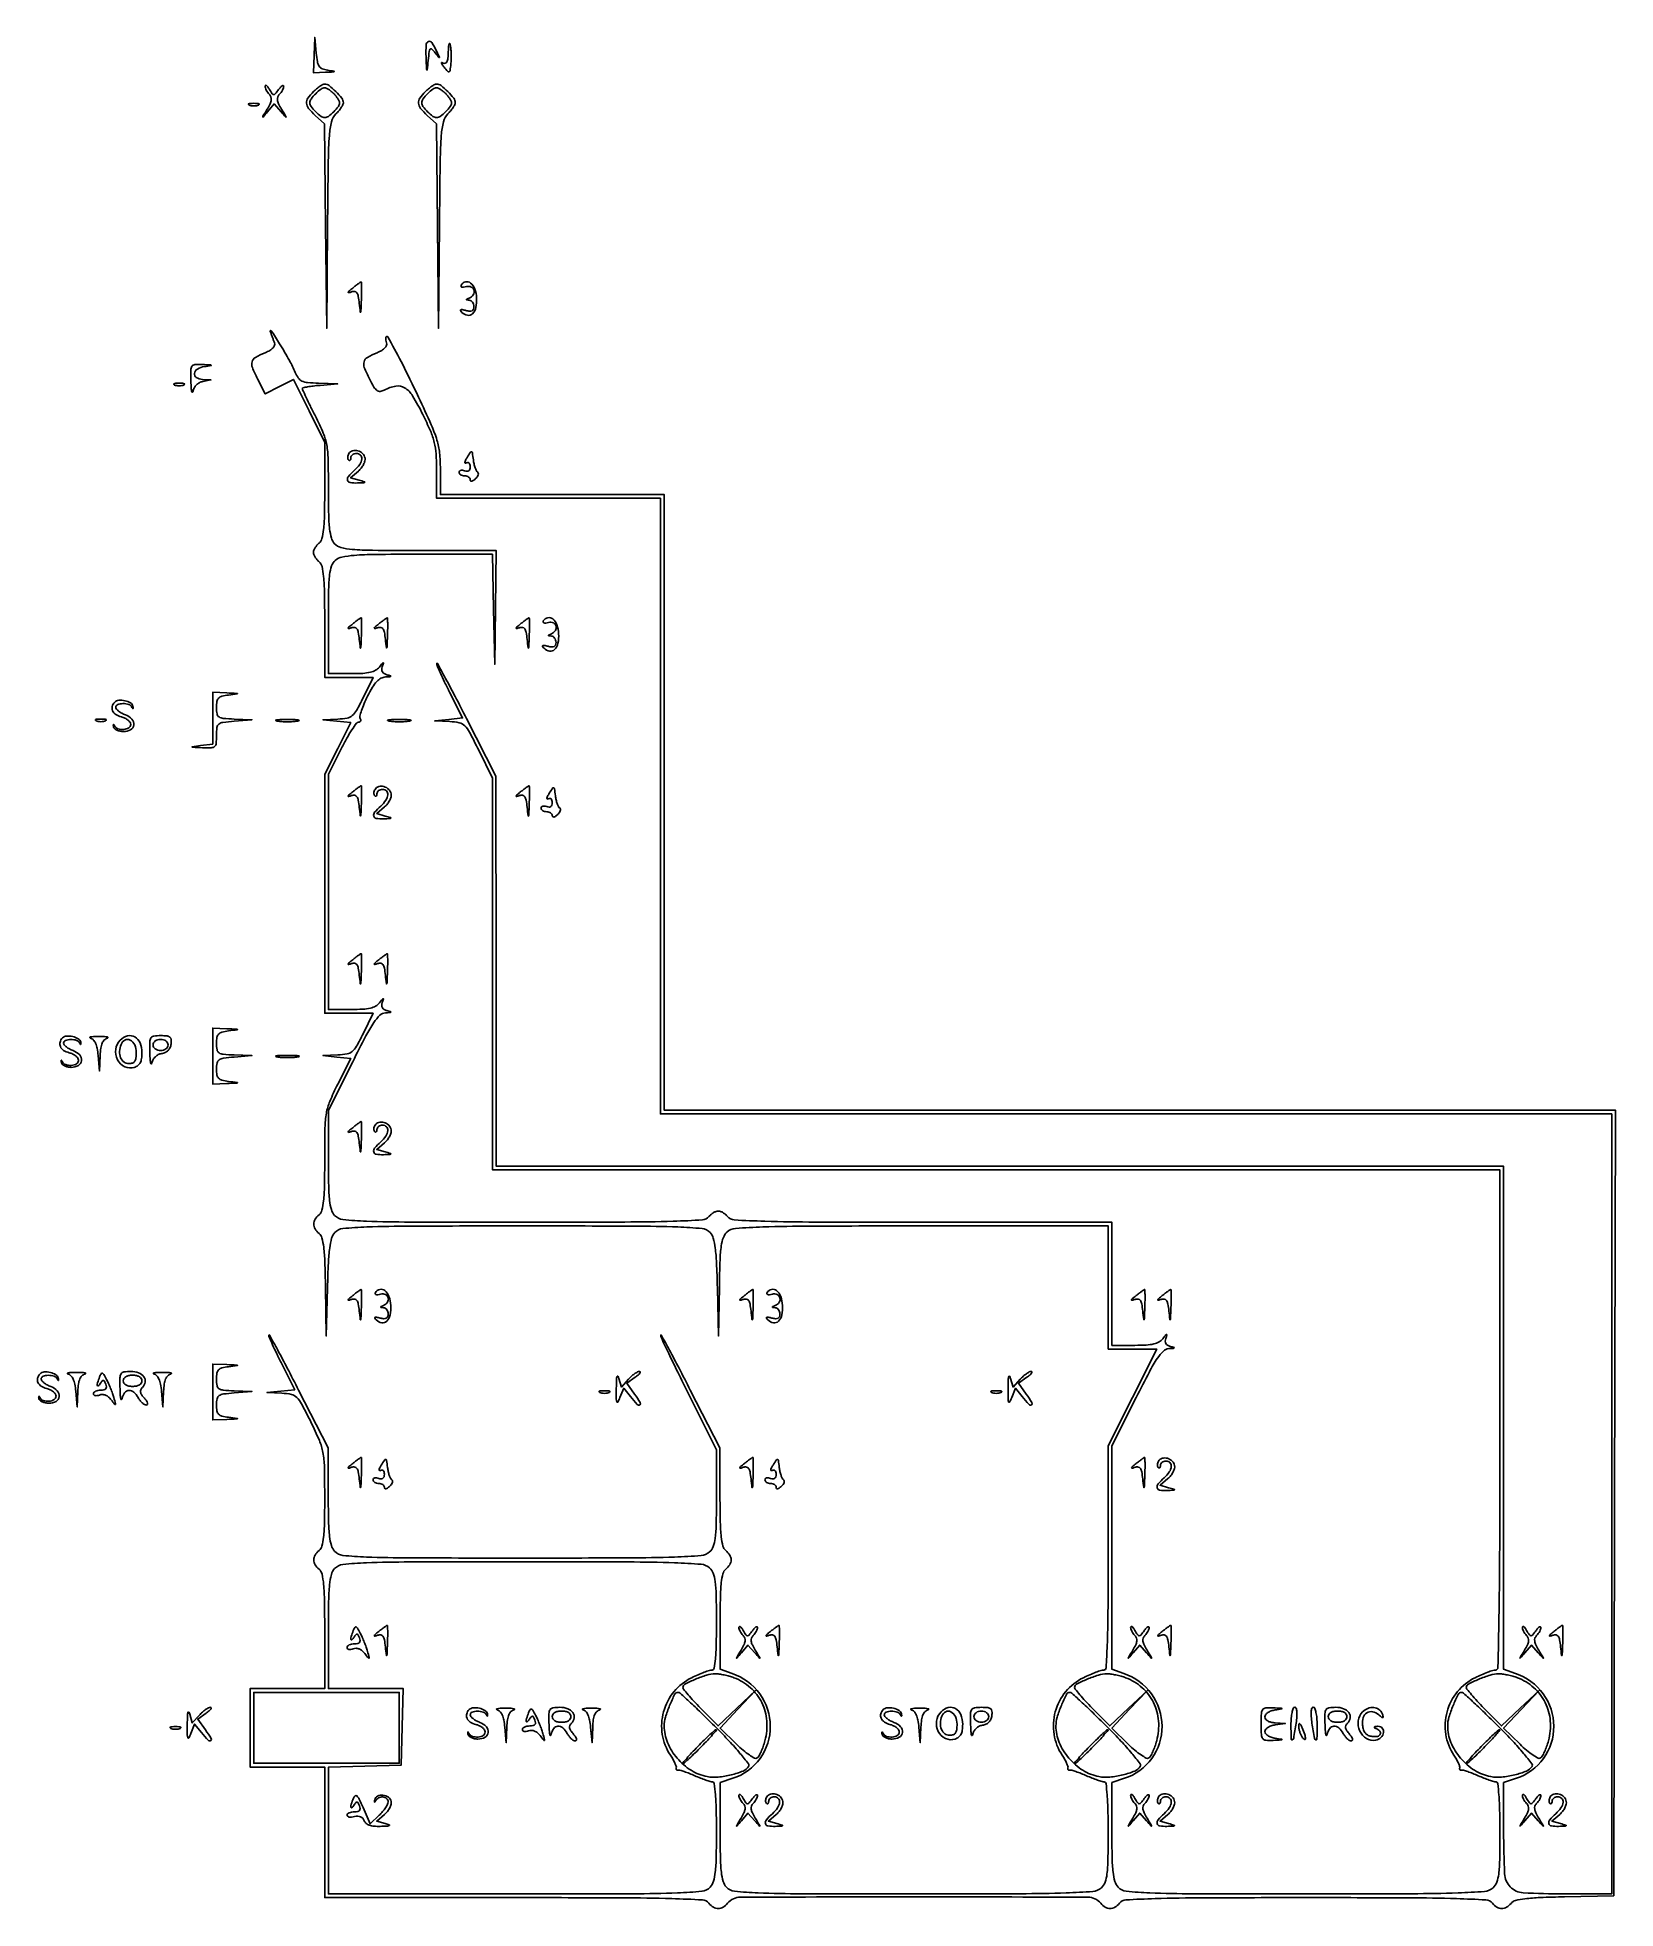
# Model space of a CAD drawing. Extents: x 8 to 431, y 55 to 556.
import ezdxf

# ---------------------------------------------------------------- set-up
doc = ezdxf.new("R2010")
doc.units = 0

msp = doc.modelspace()

# ---------------------------------------------------------------- linework, layer by layer
for points in [[(82.174707, 551.75), (82, 547), (85.25, 547.149832, 0.001094), (87.345047, 547.251011, 0.187377), (87.547332, 547.341565, 0.610108), (87.513965, 547.443548, 0.001881), (85.804509, 547.710995, -0.055879), (84.335802, 548.106541, -0.152874), (83.508084, 548.773307, -0.105599), (83.035051, 549.961542, -0.019509), (82.729216, 552.311162), (82.349414, 556.5)], [(112.168103, 551.309017, 0.000568), (112.284618, 548.080865, 0.124743), (112.370447, 547.788362, 0.721669), (112.46592, 547.809017, 0.001105), (112.734453, 550.35039, -0.006441), (113.01366, 552.747672, -0.158181), (113.296513, 553.344474, -0.421589), (113.719446, 553.351447, -0.027955), (114.621516, 552.35039, 0.001176), (115.624236, 551.110135, 0.412558), (115.733064, 551.098557, 0.348142), (115.759995, 551.216672, 0.001087), (115.049789, 552.694306, 0.027355), (113.693287, 555.148661, 0.381921), (112.799627, 555.40713, 0.275754), (112.186305, 554.480239, 0.020343)], [(118.136182, 552.690983, -0.016925), (118.011826, 550.906758, -0.080713), (117.745553, 549.923678, -0.220538), (117.32015, 549.557231, -0.207386), (116.75, 549.632941, 0.09368), (116.394044, 549.764563, 0.53338), (116.279681, 549.643797, 0.099196), (116.462055, 549.234931, 0.015374), (117, 548.524429, 0.012608), (117.960957, 547.392787, 0.327554), (118.330872, 547.314527, 0.253566), (118.586855, 547.651579, 0.00873), (118.817749, 549.346221, 0.021054), (118.908166, 550.535902, 0.014225), (118.915387, 551.896772, 0.014347), (118.846994, 553.215068, 0.027536), (118.703931, 554.26375, 0.057144), (118.520835, 554.845723, 0.675434), (118.353492, 554.83965, 0.069426), (118.214341, 554.179672, 0.008358)], [(69.030409, 543.45, 0.086146), (69.100117, 542.965567, 0.03895), (69.34635, 542.371021, 0.037057), (69.711351, 541.768392, 0.041707), (70.148653, 541.251347, -0.110659), (70.595104, 540.547059, -0.120939), (70.678905, 539.742991, -0.077773), (70.371338, 538.720149, -0.024053), (69.604643, 537.301347, 0.000543), (68.432111, 535.356045, 0.163506), (68.392855, 535.178167, 0.657424), (68.464909, 535.155822, 0.000941), (69.681878, 536.581824), (71.451776, 538.663648), (73.285238, 536.581824, 0.0009), (74.567861, 535.130729, 0.628105), (74.645329, 535.152712, 0.181452), (74.612877, 535.324816, 0.00054), (73.410697, 537.301347, -0.024008), (72.636434, 538.720241, -0.077867), (72.324434, 539.742991, -0.121397), (72.405869, 540.547033, -0.111167), (72.851347, 541.251347, 0.038339), (73.290908, 541.764031, 0.034879), (73.662583, 542.353727, 0.036677), (73.919379, 542.929789, 0.08672), (74, 543.39113, 0.321268), (73.866322, 543.577704, 0.227549), (73.60119, 543.545709, 0.069396), (73.16538, 543.174032, 0.023683), (72.642348, 542.525559, -0.014358), (71.751984, 541.378542, -0.23041), (71.317989, 541.179985, -0.243917), (70.909105, 541.404594, -0.016012), (70.172757, 542.58443, 0.02292), (69.741719, 543.254294, 0.076341), (69.378517, 543.628864, 0.290758), (69.1537, 543.647455, 0.270963)], [(82, 542, 0.043772), (80.510967, 540.224642, 0.173171), (80.140133, 538.871474, 0.155037), (80.694176, 537.496657, 0.033181), (82.483654, 535.602729), (84.967309, 533.300956), (85.250408, 505.900478), (85.533508, 478.5), (85.766754, 506.25, -0.00132), (85.957363, 523.50719, -0.015312), (86.256691, 530.258786, -0.040505), (86.8316, 533.916703, -0.138001), (88, 536, 0.022886), (88.765585, 536.839072, 0.026473), (89.4125, 537.70625, 0.026952), (89.874488, 538.487358, 0.120635), (90, 539, 0.168726), (89.588199, 540.18558, 0.029206), (87.986351, 541.986351, 0.029206), (86.18558, 543.588199, 0.168726), (85, 544, 0.120635), (84.487358, 543.874488, 0.026952), (83.70625, 543.4125, 0.026473), (82.839072, 542.765585, 0.022886)], [(87.428571, 541.428571, -0.024887), (88.030055, 540.764035, -0.027899), (88.538393, 540.066964, -0.028815), (88.898988, 539.43231, -0.115276), (89, 539, -0.164759), (88.663847, 538.007556, -0.03307), (87.416585, 536.583415, -0.03307), (85.992444, 535.336153, -0.164759), (85, 535, -0.164759), (84.007556, 535.336153, -0.03307), (82.583415, 536.583415, -0.03307), (81.336153, 538.007556, -0.164759), (81, 539, -0.164759), (81.336153, 539.992444, -0.03307), (82.583415, 541.416585, -0.03307), (84.007556, 542.663847, -0.164759), (85, 543, -0.115276), (85.43231, 542.898988, -0.028815), (86.066964, 542.538393, -0.027899), (86.764035, 542.030055, -0.024887)], [(112, 542, 0.043772), (110.510967, 540.224642, 0.173171), (110.140133, 538.871474, 0.155037), (110.694176, 537.496657, 0.033181), (112.483654, 535.602729), (114.967309, 533.300956), (115.250408, 505.900478), (115.533508, 478.5), (115.766754, 506.25, -0.00132), (115.957363, 523.50719, -0.015312), (116.256691, 530.258786, -0.040505), (116.8316, 533.916703, -0.138001), (118, 536, 0.022886), (118.765585, 536.839072, 0.026473), (119.4125, 537.70625, 0.026952), (119.874488, 538.487358, 0.120635), (120, 539, 0.168726), (119.588199, 540.18558, 0.029206), (117.986351, 541.986351, 0.029206), (116.18558, 543.588199, 0.168726), (115, 544, 0.120635), (114.487358, 543.874488, 0.026952), (113.70625, 543.4125, 0.026473), (112.839072, 542.765585, 0.022886)], [(117.428571, 541.428571, -0.024887), (118.030055, 540.764035, -0.027899), (118.538393, 540.066964, -0.028815), (118.898988, 539.43231, -0.115276), (119, 539, -0.164759), (118.663847, 538.007556, -0.03307), (117.416585, 536.583415, -0.03307), (115.992444, 535.336153, -0.164759), (115, 535, -0.164759), (114.007556, 535.336153, -0.03307), (112.583415, 536.583415, -0.03307), (111.336153, 538.007556, -0.164759), (111, 539, -0.164759), (111.336153, 539.992444, -0.03307), (112.583415, 541.416585, -0.03307), (114.007556, 542.663847, -0.164759), (115, 543, -0.115276), (115.43231, 542.898988, -0.028815), (116.066964, 542.538393, -0.027899), (116.764035, 542.030055, -0.024887)], [(64.75, 538.337719, 0.057986), (65.320008, 538.181385, 0.037979), (66, 538.12966, 0.037979), (66.679992, 538.181385, 0.057986), (67.25, 538.337719, 0.174857), (67.459382, 538.525001, 0.447206), (67.398438, 538.693942, 0.078554), (66.89144, 538.810911, 0.017491), (66, 538.842105, 0.017491), (65.10856, 538.810911, 0.078554), (64.601562, 538.693942, 0.447206), (64.540618, 538.525001, 0.174857)], [(92.5, 489.333664, 0.006251), (91.492388, 488.505302, 0.145542), (91.291036, 488.198754, 0.583789), (91.407657, 488.077206, 0.019996), (92.192814, 488.312138, -0.116372), (93.045342, 488.396836, -0.215502), (93.624367, 488.036079, -0.103158), (94.004731, 487.09338, -0.018265), (94.274711, 485.196671, 0.001682), (94.524614, 482.896683, 0.738129), (94.627766, 482.877114, 0.112478), (94.719875, 483.219847, 0.000788), (94.831897, 486.25, 0.004907), (94.878409, 488.069214, 0.008276), (94.877182, 489.595345, 0.002769), (94.84766, 490.884609, 0.443247), (94.75, 490.968197, 0.122408), (94.587003, 490.90495, 0.003631), (93.985937, 490.474934, 0.007046), (93.284489, 489.950101, 0.004781)], [(121.591857, 490.148627, 0.19935), (121.539597, 489.824866, 0.264676), (121.73917, 489.611065, 0.106695), (122.245233, 489.565533, 0.033243), (122.99862, 489.70989, -0.168703), (124.289845, 489.608346, -0.233176), (125.02651, 488.733556, -0.209999), (124.817596, 487.532766, -0.151399), (123.75, 486.662281, 0.009076), (123.090194, 486.382013, 0.295955), (123, 486.242982, 0.382689), (123.096611, 486.135242, 0.011437), (123.75, 486.078947, -0.12513), (124.22695, 485.925094, -0.093906), (124.632812, 485.548305, -0.084174), (124.905951, 485.006998, -0.07498), (125, 484.383369, -0.089569), (124.872075, 483.674986, -0.191242), (124.505144, 483.269271, -0.138658), (123.859399, 483.150381, -0.040595), (122.85595, 483.327419, 0.014405), (121.856441, 483.558255, 0.163596), (121.459667, 483.507932, 0.456411), (121.399219, 483.284286, 0.048294), (121.788732, 482.811268, 0.155419), (123.275937, 482.042623, 0.241722), (124.623492, 482.467882, 0.148826), (125.525608, 484.137871, 0.063906), (125.710152, 486.690824, 0.071835), (125.230013, 489.072866, 0.13329), (124.112694, 490.680587, 0.235615), (122.779796, 491.000627, 0.200129)], [(70.409041, 477.75, 0.003968), (70.67556, 476.980947, 0.002749), (70.988598, 476.11542, 0.002772), (71.298511, 475.287242, 0.005697), (71.552145, 474.64292, -0.184259), (71.566533, 473.988397, -0.105853), (71.146231, 473.308023, -0.070317), (70.291001, 472.635874, -0.033262), (69.03069, 472.012712, 0.031722), (66.442852, 470.743049, 0.194033), (65.539319, 469.597777, 0.168059), (65.614435, 468.04561, 0.022599), (66.986533, 465.026397), (69.048708, 460.984201), (72.838453, 462.917585), (76.628198, 464.850968), (80.814099, 456.410787), (85, 447.970606), (85, 435.107748, -0.004716), (84.937139, 428.443647, -0.021769), (84.696651, 424.594423, -0.036616), (84.263915, 422.204502, -0.157725), (83.5, 421, 0.044245), (82.926066, 420.430915, 0.040219), (82.440625, 419.752108, 0.042584), (82.106768, 419.070227, 0.092812), (82, 418.5, 0.092812), (82.106768, 417.929773, 0.042584), (82.440625, 417.247892, 0.040219), (82.926066, 416.569085, 0.044245), (83.5, 416, -0.165132), (84.278352, 414.732642, -0.032681), (84.703875, 412.063798, -0.019358), (84.939963, 407.700878, -0.003837), (85, 399.877555), (85, 385), (91.489135, 385), (97.978269, 385), (95.280817, 379.5, -0.012344), (93.53065, 376.143671, -0.091796), (92.391888, 374.759491, -0.130568), (91.001229, 374.105439, -0.03461), (88.541682, 373.831897), (84.5, 373.663794), (88.232692, 373.272563), (91.965384, 372.881333), (88.482692, 365.965631), (85, 359.049928), (85, 327.024964), (85, 295), (91.489135, 295), (97.978269, 295), (95.280817, 289.5, -0.012344), (93.53065, 286.143671, -0.091796), (92.391888, 284.759491, -0.130568), (91.001229, 284.105439, -0.03461), (88.541682, 283.831897), (84.5, 283.663794), (88.232692, 283.272563), (91.965384, 282.881333), (88.482692, 275.965631, 0.016977), (86.367346, 271.384283, 0.057277), (85.443963, 268.223008, 0.037971), (85.077946, 264.334496, 0.004486), (85, 255.647409, -0.004446), (84.937979, 248.673148, -0.02107), (84.698799, 244.68615, -0.035525), (84.268029, 242.222085, -0.159836), (83.5, 241, 0.080199), (82.434111, 239.77984, 0.140402), (82.067499, 238.5, 0.140402), (82.434111, 237.22016, 0.080199), (83.5, 236, -0.157946), (84.266746, 234.789881, -0.033147), (84.734333, 232.293965, -0.020784), (85.041965, 228.325371, -0.004811), (85.217332, 221.627555), (85.434664, 208.5), (85.748747, 221.455972, -0.005087), (85.978972, 228.14387, -0.021512), (86.329693, 232.137236, -0.035701), (86.854242, 234.698738, -0.116068), (87.686402, 236.205972, -0.186651), (89.866275, 237.302809, -0.015371), (96.329111, 237.732452, -0.008205), (108.04299, 237.957752, -0.000705), (138, 238, -0.000705), (167.95701, 237.957752, -0.008205), (179.670889, 237.732452, -0.015371), (186.133725, 237.302809, -0.186651), (188.313598, 236.205972, -0.116068), (189.145758, 234.698738, -0.035701), (189.670307, 232.137236, -0.021512), (190.021028, 228.14387, -0.005087), (190.251253, 221.455972), (190.565336, 208.5), (190.782668, 221.595012, -0.004207), (190.965706, 228.912238, -0.026109), (191.286859, 232.653503, -0.054074), (191.850052, 234.897687, -0.120912), (192.828741, 236.345012, -0.166424), (195.139267, 237.337553, -0.011024), (202.467097, 237.732641, -0.007189), (215.199733, 237.954687, -0.000765), (244.828741, 238), (295, 238), (295, 221.5), (295, 205), (301.507155, 205), (308.014311, 205), (301.507155, 192.014279), (295, 179.028559), (295, 149.014279, -0.001864), (294.945256, 134.332631, -0.007995), (294.740136, 125.585999, -0.004973), (294.443897, 119.591968, -0.396942), (293.815724, 119, 0.0799), (293.122944, 118.888582, 0.010773), (291.729242, 118.394843, 0.012203), (290.092016, 117.728697, 0.010005), (288.375833, 116.939892, 0.108181), (283.631792, 113.209409, 0.105747), (280.832579, 107.808897, 0.10597), (280.490633, 101.745447, 0.10907), (282.676678, 96.144229, -0.017527), (283.337501, 95.076802, -0.022992), (283.860066, 94.05643, -0.021466), (284.21068, 93.189704, -0.158746), (284.222384, 92.75, 0.094726), (284.195039, 92.475708, 0.160215), (284.285638, 92.26568, 0.163923), (284.481214, 92.153478, 0.100079), (284.75, 92.154444, -0.121598), (285.222693, 92.136037, -0.010745), (286.371815, 91.777527, -0.013552), (287.739198, 91.276831, -0.010144), (289.217881, 90.654444, 0.009443), (290.71702, 90.020974, 0.011438), (292.14682, 89.485993, 0.010114), (293.363019, 89.08978, 0.073811), (293.967881, 89, -0.380827), (294.434573, 88.584245, -0.009533), (294.730665, 85.517568, -0.013789), (294.937151, 81.358954, -0.005509), (295, 75.654988, -0.003887), (294.940984, 68.063903, -0.026448), (294.684737, 64.325258, -0.057453), (294.151708, 62.109686, -0.121685), (293.171259, 60.654988, -0.165585), (290.878988, 59.665852, -0.01158), (283.783558, 59.267951, -0.00742), (271.443001, 59.045531, -0.000796), (242.826247, 59, -0.000692), (212.718712, 59.041676, -0.008417), (201.1762, 59.267951, -0.016627), (194.865493, 59.708425, -0.185147), (192.654988, 60.828741, -0.114449), (191.799882, 62.365908, -0.042349), (191.316515, 64.811899, -0.023049), (191.064189, 68.726738, -0.004569), (191, 75.751189), (191, 88.844896), (194.412218, 89.971029, 0.15837), (201.701294, 95.318113, 0.158954), (204.442346, 103.919875, 0.156417), (201.59782, 112.587546, 0.153168), (194.221626, 118.072586), (191, 119.19565), (191, 131.97538, -0.004761), (191.062997, 138.591731, -0.02188), (191.303696, 142.419719, -0.036786), (191.736738, 144.798258, -0.157391), (192.5, 146, 0.080199), (193.565889, 147.22016, 0.140402), (193.932501, 148.5, 0.140402), (193.565889, 149.77984, 0.080199), (192.5, 151, -0.158584), (191.733826, 152.212553, -0.035355), (191.293606, 154.655402, -0.021268), (191.037501, 158.584875, -0.004636), (190.947338, 165.372445), (190.894676, 178.5), (183, 194, 0.00212), (179.967834, 199.891298, 0.003748), (177.408915, 204.722892, 0.0011), (175.21354, 208.772636, 0.749873), (175.052662, 208.737504, 0.127509), (175.157549, 208.176081, 0.000913), (177.218594, 203.800083, 0.003411), (179.628955, 198.795167, 0.002169), (182.5, 193), (190, 178.024992), (190, 165.167483, -0.004118), (189.940031, 157.885406, -0.027227), (189.682263, 154.256374, -0.058416), (189.147824, 152.091689, -0.119688), (188.171259, 150.654988, -0.165585), (185.878988, 149.665852, -0.01158), (178.783558, 149.267951, -0.00742), (166.443001, 149.045531, -0.000796), (137.826247, 149, -0.000692), (107.718712, 149.041676, -0.008417), (96.1762, 149.267951, -0.016627), (89.865493, 149.708425, -0.185147), (87.654988, 150.828741, -0.11385), (86.801491, 152.35875, -0.041739), (86.309684, 154.801352, -0.023076), (86.040508, 158.689735, -0.004724), (85.947338, 165.578741), (85.894676, 178.5), (78, 194, 0.002151), (74.967813, 199.890453, 0.003806), (72.408915, 204.719229, 0.001136), (70.215748, 208.760787, 0.75011), (70.052662, 208.725036, 0.118743), (70.142968, 208.19427, 0.003653), (71.03851, 206.14623, 0.00699), (72.152045, 203.740491, 0.004759), (73.482692, 201.034369), (76.965384, 194.118667), (73.232692, 193.727437), (69.5, 193.336206), (73.530715, 193.168103, -0.043511), (76.056438, 192.84137, -0.142337), (77.52093, 192.044375, -0.075786), (78.81186, 190.304532, -0.006894), (81.280715, 185.483456, -0.014215), (83.563026, 180.520901, -0.055583), (84.531591, 177.293827, -0.040157), (84.916414, 173.468481, -0.004998), (85, 165.105901, -0.004717), (84.937136, 158.442861, -0.021771), (84.696643, 154.594109, -0.03662), (84.2639, 152.204441, -0.157718), (83.5, 151, 0.080199), (82.434111, 149.77984, 0.140402), (82.067499, 148.5, 0.140402), (82.434111, 147.22016, 0.080199), (83.5, 146, -0.166783), (84.281588, 144.718154, -0.031768), (84.705375, 141.97922, -0.018836), (84.940547, 137.489056, -0.003665), (85, 129.377555), (85, 114), (75, 114), (65, 114), (65, 103.5), (65, 93), (75, 93), (85, 93), (85, 75.5), (85, 58), (135.877555, 58, -0.000828), (164.577224, 57.952449, -0.006364), (178.036712, 57.736512, -0.006665), (186.231114, 57.391317, -0.20861), (188, 56.5, 0.080199), (189.22016, 55.434111, 0.140402), (190.5, 55.067499, 0.140402), (191.77984, 55.434111, 0.080199), (193, 56.5, -0.222289), (196.442594, 58.123261, -0.000786), (243, 58.196414, -0.000786), (289.557406, 58.123261, -0.222289), (293, 56.5, 0.080199), (294.22016, 55.434111, 0.140402), (295.5, 55.067499, 0.140402), (296.77984, 55.434111, 0.080199), (298, 56.5, -0.207788), (299.755184, 57.387881, -0.007148), (307.60906, 57.735925, -0.006628), (320.533408, 57.95223, -0.00087), (348, 58, -0.00087), (375.466592, 57.95223, -0.006628), (388.39094, 57.735925, -0.007148), (396.244816, 57.387881, -0.207788), (398, 56.5, 0.080026), (399.215909, 55.437088, 0.139126), (400.493808, 55.066617, 0.140213), (401.768768, 55.423478, 0.081818), (402.976483, 56.471664, -0.160208), (404.169002, 57.219906, -0.030379), (406.726727, 57.690365, -0.020058), (410.740037, 58.016374, -0.004946), (417.348928, 58.221664), (430.5, 58.5), (430.754586, 163.75), (431.009172, 269), (303.504586, 269), (176, 269), (176, 351.5), (176, 434), (146, 434), (116, 434), (116, 440.861673, 0.025882), (115.777187, 445.163276, 0.048022), (115.085182, 448.586311, 0.031059), (113.555567, 452.680604, 0.005529), (110.141271, 460.111673, 0.006173), (105.484445, 469.651987, 0.016849), (101.883721, 476.240872, 0.704335), (101.376446, 476.143157, 0.135737), (101.552145, 474.64292, -0.184259), (101.566533, 473.988397, -0.105853), (101.146231, 473.308023, -0.070317), (100.291001, 472.635874, -0.033262), (99.03069, 472.012712, 0.031771), (96.442439, 470.742529, 0.194288), (95.539466, 469.596341, 0.167856), (95.615909, 468.042153, 0.022501), (96.992244, 465.015203, 0.014525), (98.20429, 462.800735, 0.097461), (99.030949, 461.866057, 0.19561), (99.873588, 461.636475, 0.093031), (100.964323, 461.980906, -0.076779), (104.071092, 463.073386, -0.188936), (106.406786, 462.627607, -0.116262), (108.552118, 460.447048, -0.021574), (111.280715, 455.483456, -0.012792), (113.336199, 451.047403, -0.041342), (114.374644, 447.972475, -0.044353), (114.855256, 444.884513, -0.01644), (115, 440.483456), (115, 433), (145, 433), (175, 433), (175, 350.5), (175, 268), (302.5, 268), (430, 268), (430, 163.5), (430, 59), (417.154988, 59, -0.013071), (406.239467, 59.285406, -0.190048), (402.791726, 60.85785, -0.181986), (401.268299, 64.389479, -0.011806), (401, 75.751189), (401, 88.844896), (404.412218, 89.971029, 0.15837), (411.701294, 95.318113, 0.158954), (414.442346, 103.919875, 0.156417), (411.59782, 112.587546, 0.153168), (404.221626, 118.072586), (401, 119.19565), (401, 186.597825), (401, 254), (266, 254), (131, 254), (130.947338, 306.25), (130.894676, 358.5), (123, 374, 0.002151), (119.967813, 379.890453, 0.003806), (117.408915, 384.719229, 0.001136), (115.215748, 388.760787, 0.75011), (115.052662, 388.725036, 0.118743), (115.142968, 388.19427, 0.003653), (116.03851, 386.14623, 0.00699), (117.152045, 383.740491, 0.004759), (118.482692, 381.034369), (121.965384, 374.118667), (118.232692, 373.727437), (114.5, 373.336206), (118.530715, 373.168103, -0.043511), (121.056438, 372.84137, -0.142337), (122.52093, 372.044375, -0.075786), (123.81186, 370.304532, -0.006894), (126.280715, 365.483456), (130, 357.966912), (130, 305.483456), (130, 253), (265, 253), (400, 253), (400, 186, -0.000794), (399.947183, 152.732097, -0.003625), (399.745581, 133.393667, -0.001096), (399.472374, 119.642324, -0.407768), (398.815724, 119, 0.0799), (398.122944, 118.888582, 0.010773), (396.729242, 118.394843, 0.012203), (395.092016, 117.728697, 0.010005), (393.375833, 116.939892, 0.108181), (388.631792, 113.209409, 0.105747), (385.832579, 107.808897, 0.10597), (385.490633, 101.745447, 0.10907), (387.676678, 96.144229, -0.017527), (388.337501, 95.076802, -0.022992), (388.860066, 94.05643, -0.021466), (389.21068, 93.189704, -0.158746), (389.222384, 92.75, 0.094726), (389.195039, 92.475708, 0.160215), (389.285638, 92.26568, 0.163923), (389.481214, 92.153478, 0.100079), (389.75, 92.154444, -0.121598), (390.222693, 92.136037, -0.010745), (391.371815, 91.777527, -0.013552), (392.739198, 91.276831, -0.010144), (394.217881, 90.654444, 0.009443), (395.71702, 90.020974, 0.011438), (397.14682, 89.485993, 0.010114), (398.363019, 89.08978, 0.073811), (398.967881, 89, -0.380827), (399.434573, 88.584245, -0.009533), (399.730665, 85.517568, -0.013789), (399.937151, 81.358954, -0.005509), (400, 75.654988, -0.003887), (399.940984, 68.063903, -0.026448), (399.684737, 64.325258, -0.057453), (399.151708, 62.109686, -0.121685), (398.171259, 60.654988, -0.165585), (395.878988, 59.665852, -0.01158), (388.783558, 59.267951, -0.00742), (376.443001, 59.045531, -0.000796), (347.826247, 59, -0.000692), (317.718712, 59.041676, -0.008417), (306.1762, 59.267951, -0.016627), (299.865493, 59.708425, -0.185147), (297.654988, 60.828741, -0.114449), (296.799882, 62.365908, -0.042349), (296.316515, 64.811899, -0.023049), (296.064189, 68.726738, -0.004569), (296, 75.751189), (296, 88.844896), (299.412218, 89.971029, 0.15837), (306.701294, 95.318113, 0.158954), (309.442346, 103.919875, 0.156417), (306.59782, 112.587546, 0.153168), (299.221626, 118.072586), (296, 119.19565), (296, 149.112105), (296, 179.028559), (302.507155, 192.014279, -0.004827), (306.047349, 198.912044, -0.026253), (308.193178, 202.521815, -0.050751), (309.807191, 204.476454, -0.1839), (311.257155, 205.116001, 0.004194), (312.492556, 205.190292, 0.224228), (312.693369, 205.302516, 0.516988), (312.646486, 205.437509, 0.007306), (311.676575, 205.703466, -0.070589), (310.930798, 206.01348, -0.1274), (310.467236, 206.479777, -0.134145), (310.302267, 207.094161, -0.082455), (310.429028, 207.837465, 0.006419), (310.750701, 208.806151, 0.542828), (310.668022, 208.90697, 0.199065), (310.467718, 208.796578, 0.003123), (309.642211, 207.75, -0.103049), (308.653411, 206.910673, -0.067423), (307.2511, 206.376743, -0.043511), (305.212243, 206.084863, -0.013807), (302.139757, 206), (296, 206), (296, 222.5), (296, 239), (245.122445, 239, -0.000828), (216.422776, 239.047551, -0.006364), (202.963288, 239.263488, -0.006665), (194.768886, 239.608683, -0.20861), (193, 240.5, 0.044245), (192.430915, 241.073934, 0.040219), (191.752108, 241.559375, 0.042584), (191.070227, 241.893232, 0.092812), (190.5, 242, 0.092812), (189.929773, 241.893232, 0.042584), (189.247892, 241.559375, 0.040219), (188.569085, 241.073934, 0.044245), (188, 240.5, -0.207775), (186.245034, 239.612173, -0.007155), (178.396372, 239.264084, -0.006632), (165.480229, 239.047773, -0.00087), (138.032543, 239, -0.000689), (107.792608, 239.04165, -0.008383), (96.20447, 239.267875, -0.016527), (89.867991, 239.707923, -0.185289), (87.654988, 240.828741, -0.11476), (86.799134, 242.369479, -0.042209), (86.316052, 244.826283, -0.02293), (86.064006, 248.763284, -0.00452), (86, 255.84302), (86, 269.028559), (92.507155, 282.014279, -0.004827), (96.047349, 288.912044, -0.026253), (98.193178, 292.521815, -0.050751), (99.807191, 294.476454, -0.1839), (101.257155, 295.116001, 0.004194), (102.492556, 295.190292, 0.224228), (102.693369, 295.302516, 0.516988), (102.646486, 295.437509, 0.007306), (101.676575, 295.703466, -0.070589), (100.930798, 296.01348, -0.1274), (100.467236, 296.479777, -0.134145), (100.302267, 297.094161, -0.082455), (100.429028, 297.837465, 0.006419), (100.750701, 298.806151, 0.542828), (100.668022, 298.90697, 0.199065), (100.467718, 298.796578, 0.003123), (99.642211, 297.75, -0.103049), (98.653411, 296.910673, -0.067423), (97.2511, 296.376743, -0.043511), (95.212243, 296.084863, -0.013807), (92.139757, 296), (86, 296), (86, 327.524964), (86, 359.049928), (89.512572, 366.024964, -0.011185), (90.934442, 368.697857, -0.016916), (92.300719, 370.951083, -0.011747), (93.513627, 372.714855, -0.240718), (94.071589, 373, 0.105155), (94.423992, 373.074943, 0.18017), (94.6359, 373.282736, 0.164279), (94.671333, 373.594867, 0.085447), (94.523172, 373.962507, -0.200139), (94.421478, 374.598664, -0.01972), (94.852904, 376.122041, -0.022474), (95.54649, 377.962752, -0.015935), (96.481001, 379.962507, -0.018633), (97.804168, 382.348779, -0.051265), (98.961203, 383.883533, -0.076646), (100.081244, 384.769755, -0.116646), (101.266846, 385.116001, 0.004123), (102.5029, 385.190432, 0.227138), (102.700156, 385.30209, 0.51379), (102.65265, 385.436293, 0.00708), (101.676575, 385.703466, -0.070589), (100.930798, 386.01348, -0.1274), (100.467236, 386.479777, -0.134145), (100.302267, 387.094161, -0.082455), (100.429028, 387.837465, 0.006419), (100.750701, 388.806151, 0.542828), (100.668022, 388.90697, 0.199065), (100.467718, 388.796578, 0.003123), (99.642211, 387.75, -0.103049), (98.653411, 386.910673, -0.067423), (97.2511, 386.376743, -0.043511), (95.212243, 386.084863, -0.013807), (92.139757, 386), (86, 386), (86, 400.345012, -0.003481), (86.057273, 408.570861, -0.024975), (86.310713, 412.533919, -0.055454), (86.840852, 414.854504, -0.125615), (87.828741, 416.345012, -0.133875), (89.601683, 417.244262, -0.032024), (92.902711, 417.706766, -0.016357), (98.507647, 417.944921, -0.002438), (109.802008, 418), (129.946534, 418), (130.252143, 403.25), (130.557751, 388.5), (130.778876, 403.75), (131, 419), (110.154988, 419, -0.002028), (97.784891, 419.050169, -0.018249), (92.371804, 419.291781, -0.043229), (89.348656, 419.802957, -0.146363), (87.654988, 420.828741, -0.113083), (86.803206, 422.350259, -0.04295), (86.318598, 424.749555, -0.023577), (86.065011, 428.568401, -0.00479), (86, 435.353705, 0.005039), (85.917783, 443.511015, 0.039056), (85.544229, 447.301662, 0.056189), (84.614477, 450.433769, 0.016426), (82.5, 455, -0.002538), (81.158566, 457.697733, -0.003907), (80.028125, 460.046601, -0.001341), (79.074896, 462.081641, -0.109275), (79, 462.420245, -0.353612), (79.161846, 462.620477, -0.008811), (80.395313, 462.862326, -0.015104), (81.928905, 463.087507, -0.009225), (83.75, 463.264961), (88.5, 463.639504), (83.37132, 463.819752, -0.015066), (80.416942, 464.012832, -0.085532), (78.901834, 464.425698, -0.130703), (77.927864, 465.24045, -0.05464), (77.093224, 466.75, 0.028726), (75.566311, 469.884203, 0.008814), (72.911344, 474.43217, 0.012133), (70.693065, 477.89076, 0.873845)], [(49.136182, 464.25, 0.008876), (49.215341, 462.545676, 0.037925), (49.357296, 461.538187, 0.4941), (49.526507, 461.459109, 0.228399), (49.697675, 461.688507, -0.079048), (50.023972, 462.583199, -0.069592), (50.622985, 463.377015, -0.069592), (51.416801, 463.976028, -0.079048), (52.311493, 464.302325), (54.5, 464.727636), (52.25, 464.863818, -0.118671), (50.580679, 465.37415, -0.304697), (50.061587, 466.458847, -0.231206), (50.86176, 467.629462, -0.091864), (52.75, 468.283746, 0.001448), (54.55929, 468.563194, 0.591928), (54.594183, 468.660063, 0.202175), (54.414657, 468.746481, 0.000897), (52.25, 468.850168, 0.027451), (50.201297, 468.832103, 0.232046), (49.423571, 468.387089, 0.147387), (49.106611, 467.371018, 0.009594)], [(44.75, 463.337719, 0.057986), (45.320008, 463.181385, 0.037979), (46, 463.12966, 0.037979), (46.679992, 463.181385, 0.057986), (47.25, 463.337719, 0.174857), (47.459382, 463.525001, 0.447206), (47.398438, 463.693942, 0.078554), (46.89144, 463.810911, 0.017491), (46, 463.842105, 0.017491), (45.10856, 463.810911, 0.078554), (44.601562, 463.693942, 0.447206), (44.540618, 463.525001, 0.174857)], [(91.493101, 444.988837, 0.059114), (91.272696, 444.515129, 0.065921), (91.179697, 444.020206, 0.075311), (91.222196, 443.580012, 0.135524), (91.399864, 443.266802, 0.132256), (91.627352, 443.135822, 0.259615), (91.82371, 443.185665, 0.153621), (91.958272, 443.426605, 0.051163), (92, 443.833333, -0.127718), (92.115534, 444.278257, -0.100747), (92.440625, 444.657292, -0.089419), (92.926925, 444.912123, -0.076226), (93.5, 445, -0.195464), (94.567232, 444.566216, -0.231332), (94.930974, 443.550897, -0.124539), (94.373995, 442.064216, -0.057305), (93, 440.5, 0.030751), (91.384115, 438.846022, 0.236612), (91.126376, 437.826377, 0.311843), (91.793741, 437.205743, 0.045229), (93.75, 437.09968, 0.001949), (95.553589, 437.172095, 0.247934), (95.741624, 437.282292, 0.494197), (95.689135, 437.420336, 0.003057), (94.214629, 437.84968), (91.929258, 438.5), (94.029192, 440.295493, 0.049485), (94.808292, 441.107851, 0.048838), (95.416494, 442.060886, 0.05313), (95.776661, 443.005526, 0.11256), (95.803079, 443.78401, 0.151868), (95.15107, 445.001457, 0.126949), (93.877274, 445.73949, 0.137851), (92.485604, 445.737555, 0.18762)], [(123.176175, 443.934814, 0.020095), (122.733331, 443.148565, 0.076517), (122.55666, 442.615494, 0.359075), (122.664088, 442.428814, 0.232223), (122.926175, 442.454374, -0.134164), (123.338543, 442.576011, -0.195196), (123.688451, 442.442127, -0.141609), (123.922703, 442.049971, -0.064368), (124, 441.452028, -0.071974), (123.902706, 440.779636, -0.165183), (123.611286, 440.36692, -0.171662), (123.13787, 440.226386, -0.078904), (122.5, 440.361626, 0.055937), (121.925634, 440.511135, 0.100118), (121.440625, 440.483616, 0.147206), (121.122486, 440.289193, 0.184534), (121, 439.968615, 0.152681), (121.115494, 439.599211, 0.098158), (121.440625, 439.284531, 0.08088), (121.926468, 439.07223, 0.062722), (122.5, 439, -0.067535), (123.073363, 438.922201, -0.084261), (123.559375, 438.694668, -0.099626), (123.884383, 438.356949, -0.142866), (124, 437.960573, 0.197282), (124.119674, 437.669071, 0.247291), (124.394288, 437.582067, 0.10782), (124.836167, 437.765176, 0.03513), (125.389335, 438.210573, 0.046875), (125.863197, 438.741149, 0.079478), (126.135817, 439.269061, 0.117994), (126.172486, 439.708957, 0.2176), (125.979568, 440.00325, -0.139975), (125.648863, 440.372317, -0.029774), (125.315258, 441.177119, -0.028967), (125.029157, 442.189151, -0.024025), (124.840233, 443.292708, 0.005331), (124.59215, 445.15871, 0.271301), (124.371641, 445.43551, 0.352716), (124.072552, 445.33973, 0.007389)], [(92.5, 399.333664, 0.006251), (91.492388, 398.505302, 0.145542), (91.291036, 398.198754, 0.583789), (91.407657, 398.077206, 0.019996), (92.192814, 398.312138, -0.116372), (93.045342, 398.396836, -0.215502), (93.624367, 398.036079, -0.103158), (94.004731, 397.09338, -0.018265), (94.274711, 395.196671, 0.001682), (94.524614, 392.896683, 0.738129), (94.627766, 392.877114, 0.112478), (94.719875, 393.219847, 0.000788), (94.831897, 396.25, 0.004907), (94.878409, 398.069214, 0.008276), (94.877182, 399.595345, 0.002769), (94.84766, 400.884609, 0.443247), (94.75, 400.968197, 0.122408), (94.587003, 400.90495, 0.003631), (93.985937, 400.474934, 0.007046), (93.284489, 399.950101, 0.004781)], [(99.5, 399.333664, 0.006251), (98.492388, 398.505302, 0.145542), (98.291036, 398.198754, 0.583789), (98.407657, 398.077206, 0.019996), (99.192814, 398.312138, -0.116372), (100.045342, 398.396836, -0.215502), (100.624367, 398.036079, -0.103158), (101.004731, 397.09338, -0.018265), (101.274711, 395.196671, 0.001682), (101.524614, 392.896683, 0.738129), (101.627766, 392.877114, 0.112478), (101.719875, 393.219847, 0.000788), (101.831897, 396.25, 0.004907), (101.878409, 398.069214, 0.008276), (101.877182, 399.595345, 0.002769), (101.84766, 400.884609, 0.443247), (101.75, 400.968197, 0.122408), (101.587003, 400.90495, 0.003631), (100.985937, 400.474934, 0.007046), (100.284489, 399.950101, 0.004781)], [(137.5, 399.333664, 0.006251), (136.492388, 398.505302, 0.145542), (136.291036, 398.198754, 0.583789), (136.407657, 398.077206, 0.019996), (137.192814, 398.312138, -0.116372), (138.045342, 398.396836, -0.215502), (138.624367, 398.036079, -0.103158), (139.004731, 397.09338, -0.018265), (139.274711, 395.196671, 0.001682), (139.524614, 392.896683, 0.738129), (139.627766, 392.877114, 0.112478), (139.719875, 393.219847, 0.000788), (139.831897, 396.25, 0.004907), (139.878409, 398.069214, 0.008276), (139.877182, 399.595345, 0.002769), (139.84766, 400.884609, 0.443247), (139.75, 400.968197, 0.122408), (139.587003, 400.90495, 0.003631), (138.985938, 400.474934, 0.007046), (138.284489, 399.950101, 0.004781)], [(143.591857, 400.148627, 0.19935), (143.539597, 399.824866, 0.264676), (143.73917, 399.611065, 0.106695), (144.245233, 399.565533, 0.033243), (144.99862, 399.70989, -0.168703), (146.289845, 399.608346, -0.233176), (147.02651, 398.733556, -0.209999), (146.817596, 397.532766, -0.151399), (145.75, 396.662281, 0.009076), (145.090194, 396.382013, 0.295955), (145, 396.242982, 0.382689), (145.096611, 396.135242, 0.011437), (145.75, 396.078947, -0.12513), (146.22695, 395.925094, -0.093906), (146.632812, 395.548305, -0.084174), (146.905951, 395.006998, -0.07498), (147, 394.383369, -0.089569), (146.872075, 393.674986, -0.191242), (146.505144, 393.269271, -0.138658), (145.859399, 393.150381, -0.040595), (144.85595, 393.327419, 0.014405), (143.856441, 393.558255, 0.163596), (143.459667, 393.507932, 0.456411), (143.399219, 393.284286, 0.048294), (143.788732, 392.811268, 0.155419), (145.275937, 392.042623, 0.241722), (146.623492, 392.467882, 0.148826), (147.525608, 394.137871, 0.063906), (147.710152, 396.690824, 0.071835), (147.230013, 399.072866, 0.13329), (146.112694, 400.680587, 0.235615), (144.779796, 401.000627, 0.200129)], [(28.708849, 378.375516, 0.131111), (28.054218, 377.244442, 0.173778), (28.148764, 376.067974, 0.143592), (29.017027, 375.056885, 0.082716), (30.5, 374.410644, -0.049341), (31.456356, 374.067489, -0.059134), (32.265625, 373.55872, -0.069524), (32.816581, 372.970385, -0.15466), (33, 372.391592, -0.262547), (32.483672, 371.476067, -0.115396), (31.114972, 371.031573, -0.103423), (29.577823, 371.219849, -0.198138), (28.658333, 372.025, 0.021854), (28.47198, 372.362824, 0.485648), (28.375208, 372.374375, 0.236791), (28.328524, 372.233682, 0.013819), (28.408333, 371.775, 0.159106), (28.684735, 371.287147, 0.073376), (29.296654, 370.874531, 0.061597), (30.131256, 370.594485, 0.050217), (31.069638, 370.5, 0.1255), (32.9886, 370.989367, 0.244553), (33.846644, 372.266134, 0.222293), (33.32576, 373.809746, 0.111599), (31.572763, 374.972336, -0.032522), (30.587883, 375.422047, -0.042058), (29.755749, 375.964184, -0.047731), (29.172992, 376.514623, -0.181587), (29, 376.975249, -0.310217), (29.506086, 377.712447, -0.092169), (30.92271, 377.975739, -0.080733), (32.483732, 377.721941, -0.199619), (33.341667, 376.975, 0.02232), (33.528118, 376.637741, 0.482015), (33.626262, 376.625625, 0.238062), (33.674298, 376.766839, 0.01415), (33.596672, 377.225, 0.211452), (32.953922, 378.138978, 0.077644), (31.458867, 378.746816, 0.075833), (29.810303, 378.878651, 0.180374)], [(55, 374.063358), (55, 367.126717), (51.75, 366.723396, 0.000683), (49.446498, 366.434336, 0.602997), (49.415527, 366.351893, 0.202828), (49.573344, 366.276691, 0.000452), (52.25, 366.160037, 0.017273), (54.595468, 366.141021, 0.175001), (55.489496, 366.490798, 0.193369), (55.906876, 367.313791, 0.021835), (56, 369.445209, -0.028725), (56.122989, 371.584272, -0.197161), (56.62186, 372.488412, -0.138547), (57.712771, 372.952126, -0.011975), (60.75, 373.264961), (65.5, 373.639504), (60.75, 373.819752, -0.011576), (57.793647, 374.000552, -0.124761), (56.669718, 374.388633, -0.208827), (56.145734, 375.191295, -0.041677), (56, 376.936642, -0.038303), (56.124581, 378.560487, -0.155897), (56.561012, 379.435984, -0.140669), (57.45347, 379.946433, -0.029152), (59.25, 380.276604, 0.000683), (61.553502, 380.565664, 0.602997), (61.584473, 380.648107, 0.202828), (61.426656, 380.723309, 0.000452), (58.75, 380.839963), (55, 381)], [(23.75, 373.337719, 0.057986), (24.320008, 373.181385, 0.037979), (25, 373.12966, 0.037979), (25.679992, 373.181385, 0.057986), (26.25, 373.337719, 0.174857), (26.459382, 373.525001, 0.447206), (26.398438, 373.693942, 0.078554), (25.89144, 373.810911, 0.017491), (25, 373.842105, 0.017491), (24.10856, 373.810911, 0.078554), (23.601562, 373.693942, 0.447206), (23.540618, 373.525001, 0.174857)], [(72.25, 373.283746, 0.023547), (73.502218, 373.153981, 0.014044), (75, 373.111902, 0.014044), (76.497782, 373.153981, 0.023547), (77.75, 373.283746, 0.124239), (78.112409, 373.435926, 0.664672), (78.076563, 373.577962, 0.03126), (76.97062, 373.675363, 0.006336), (75, 373.700336, 0.006336), (73.02938, 373.675363, 0.03126), (71.923437, 373.577962, 0.664672), (71.887591, 373.435926, 0.124239)], [(102.25, 373.283746, 0.023547), (103.502218, 373.153981, 0.014044), (105, 373.111902, 0.014044), (106.497782, 373.153981, 0.023547), (107.75, 373.283746, 0.124239), (108.112409, 373.435926, 0.664672), (108.076563, 373.577962, 0.03126), (106.97062, 373.675363, 0.006336), (105, 373.700336, 0.006336), (103.02938, 373.675363, 0.03126), (101.923437, 373.577962, 0.664672), (101.887591, 373.435926, 0.124239)], [(92.5, 354.333664, 0.006251), (91.492388, 353.505302, 0.145542), (91.291036, 353.198754, 0.583789), (91.407657, 353.077206, 0.019996), (92.192814, 353.312138, -0.116372), (93.045342, 353.396836, -0.215502), (93.624367, 353.036079, -0.103158), (94.004731, 352.09338, -0.018265), (94.274711, 350.196671, 0.001682), (94.524614, 347.896683, 0.738129), (94.627766, 347.877114, 0.112478), (94.719875, 348.219847, 0.000788), (94.831897, 351.25, 0.004907), (94.878409, 353.069214, 0.008276), (94.877182, 354.595345, 0.002769), (94.84766, 355.884609, 0.443247), (94.75, 355.968197, 0.122408), (94.587003, 355.90495, 0.003631), (93.985937, 355.474934, 0.007046), (93.284489, 354.950101, 0.004781)], [(98.493101, 354.988837, 0.059114), (98.272696, 354.515129, 0.065921), (98.179697, 354.020206, 0.075311), (98.222196, 353.580012, 0.135524), (98.399864, 353.266802, 0.132256), (98.627352, 353.135822, 0.259615), (98.82371, 353.185665, 0.153621), (98.958272, 353.426605, 0.051163), (99, 353.833333, -0.127718), (99.115534, 354.278257, -0.100747), (99.440625, 354.657292, -0.089419), (99.926925, 354.912123, -0.076226), (100.5, 355, -0.195464), (101.567232, 354.566216, -0.231332), (101.930974, 353.550897, -0.124539), (101.373995, 352.064216, -0.057305), (100, 350.5, 0.030751), (98.384115, 348.846022, 0.236612), (98.126376, 347.826377, 0.311843), (98.793741, 347.205743, 0.045229), (100.75, 347.09968, 0.001949), (102.553589, 347.172095, 0.247934), (102.741624, 347.282292, 0.494197), (102.689135, 347.420336, 0.003057), (101.214629, 347.84968), (98.929258, 348.5), (101.029192, 350.295493, 0.049485), (101.808292, 351.107851, 0.048838), (102.416494, 352.060886, 0.05313), (102.776661, 353.005526, 0.11256), (102.803079, 353.78401, 0.151868), (102.15107, 355.001457, 0.126949), (100.877274, 355.73949, 0.137851), (99.485604, 355.737555, 0.18762)], [(137.5, 354.333664, 0.006251), (136.492388, 353.505302, 0.145542), (136.291036, 353.198754, 0.583789), (136.407657, 353.077206, 0.019996), (137.192814, 353.312138, -0.116372), (138.045342, 353.396836, -0.215502), (138.624367, 353.036079, -0.103158), (139.004731, 352.09338, -0.018265), (139.274711, 350.196671, 0.001682), (139.524614, 347.896683, 0.738129), (139.627766, 347.877114, 0.112478), (139.719875, 348.219847, 0.000788), (139.831897, 351.25, 0.004907), (139.878409, 353.069214, 0.008276), (139.877182, 354.595345, 0.002769), (139.84766, 355.884609, 0.443247), (139.75, 355.968197, 0.122408), (139.587003, 355.90495, 0.003631), (138.985938, 355.474934, 0.007046), (138.284489, 354.950101, 0.004781)], [(145.176175, 353.934814, 0.020095), (144.733331, 353.148565, 0.076517), (144.55666, 352.615494, 0.359075), (144.664088, 352.428814, 0.232223), (144.926175, 352.454374, -0.134164), (145.338543, 352.576011, -0.195196), (145.688451, 352.442127, -0.141609), (145.922703, 352.049971, -0.064368), (146, 351.452028, -0.071974), (145.902706, 350.779636, -0.165183), (145.611286, 350.36692, -0.171662), (145.13787, 350.226386, -0.078904), (144.5, 350.361626, 0.055937), (143.925634, 350.511135, 0.100118), (143.440625, 350.483616, 0.147206), (143.122486, 350.289193, 0.184534), (143, 349.968615, 0.152681), (143.115494, 349.599211, 0.098158), (143.440625, 349.284531, 0.08088), (143.926468, 349.07223, 0.062722), (144.5, 349, -0.067535), (145.073363, 348.922201, -0.084261), (145.559375, 348.694668, -0.099626), (145.884383, 348.356949, -0.142866), (146, 347.960573, 0.197282), (146.119674, 347.669071, 0.247291), (146.394288, 347.582067, 0.10782), (146.836167, 347.765176, 0.03513), (147.389335, 348.210573, 0.046875), (147.863197, 348.741149, 0.079478), (148.135817, 349.269061, 0.117994), (148.172486, 349.708957, 0.2176), (147.979568, 350.00325, -0.139975), (147.648863, 350.372317, -0.029774), (147.315258, 351.177119, -0.028967), (147.029157, 352.189151, -0.024025), (146.840233, 353.292708, 0.005331), (146.59215, 355.15871, 0.271301), (146.371641, 355.43551, 0.352716), (146.072552, 355.33973, 0.007389)], [(92.5, 309.333664, 0.006251), (91.492388, 308.505302, 0.145542), (91.291036, 308.198754, 0.583789), (91.407657, 308.077206, 0.019996), (92.192814, 308.312138, -0.116372), (93.045342, 308.396836, -0.215502), (93.624367, 308.036079, -0.103158), (94.004731, 307.09338, -0.018265), (94.274711, 305.196671, 0.001682), (94.524614, 302.896683, 0.738129), (94.627766, 302.877114, 0.112478), (94.719875, 303.219847, 0.000788), (94.831897, 306.25, 0.004907), (94.878409, 308.069214, 0.008276), (94.877182, 309.595345, 0.002769), (94.84766, 310.884609, 0.443247), (94.75, 310.968197, 0.122408), (94.587003, 310.90495, 0.003631), (93.985937, 310.474934, 0.007046), (93.284489, 309.950101, 0.004781)], [(99.5, 309.333664, 0.006251), (98.492388, 308.505302, 0.145542), (98.291036, 308.198754, 0.583789), (98.407657, 308.077206, 0.019996), (99.192814, 308.312138, -0.116372), (100.045342, 308.396836, -0.215502), (100.624367, 308.036079, -0.103158), (101.004731, 307.09338, -0.018265), (101.274711, 305.196671, 0.001682), (101.524614, 302.896683, 0.738129), (101.627766, 302.877114, 0.112478), (101.719875, 303.219847, 0.000788), (101.831897, 306.25, 0.004907), (101.878409, 308.069214, 0.008276), (101.877182, 309.595345, 0.002769), (101.84766, 310.884609, 0.443247), (101.75, 310.968197, 0.122408), (101.587003, 310.90495, 0.003631), (100.985937, 310.474934, 0.007046), (100.284489, 309.950101, 0.004781)], [(55, 283.5), (55, 276), (58.75, 276.160037, 0.000452), (61.426656, 276.276691, 0.202828), (61.584473, 276.351893, 0.602997), (61.553502, 276.434336, 0.000683), (59.25, 276.723396, -0.02913), (57.462401, 277.051846, -0.138583), (56.566925, 277.559068, -0.156199), (56.127177, 278.424511, -0.040078), (56, 280.008567, -0.046116), (56.156018, 281.696559, -0.198938), (56.694553, 282.523795, -0.118756), (57.847215, 282.963673, -0.012368), (60.75, 283.264961), (65.5, 283.639504), (60.75, 283.819752, -0.011576), (57.793647, 284.000552, -0.124761), (56.669718, 284.388633, -0.208827), (56.145734, 285.191295, -0.041677), (56, 286.936642, -0.038303), (56.124581, 288.560487, -0.155897), (56.561012, 289.435984, -0.140669), (57.45347, 289.946433, -0.029152), (59.25, 290.276604, 0.000683), (61.553502, 290.565664, 0.602997), (61.584473, 290.648107, 0.202828), (61.426656, 290.723309, 0.000452), (58.75, 290.839963), (55, 291)], [(14.708849, 288.375516, 0.131111), (14.054218, 287.244442, 0.173778), (14.148764, 286.067974, 0.143592), (15.017027, 285.056885, 0.082716), (16.5, 284.410644, -0.049341), (17.456356, 284.067489, -0.059134), (18.265625, 283.55872, -0.069524), (18.816581, 282.970385, -0.15466), (19, 282.391592, -0.262547), (18.483672, 281.476067, -0.115396), (17.114972, 281.031573, -0.103423), (15.577823, 281.219849, -0.198138), (14.658333, 282.025, 0.021854), (14.47198, 282.362824, 0.485648), (14.375208, 282.374375, 0.236791), (14.328524, 282.233682, 0.013819), (14.408333, 281.775, 0.159106), (14.684735, 281.287147, 0.073376), (15.296654, 280.874531, 0.061597), (16.131256, 280.594485, 0.050217), (17.069638, 280.5, 0.1255), (18.9886, 280.989367, 0.244553), (19.846644, 282.266134, 0.222293), (19.32576, 283.809746, 0.111599), (17.572763, 284.972336, -0.032522), (16.587883, 285.422047, -0.042058), (15.755749, 285.964184, -0.047731), (15.172992, 286.514623, -0.181587), (15, 286.975249, -0.310217), (15.506086, 287.712447, -0.092169), (16.92271, 287.975739, -0.080733), (18.483732, 287.721941, -0.199619), (19.341667, 286.975, 0.02232), (19.528118, 286.637741, 0.482015), (19.626262, 286.625625, 0.238062), (19.674298, 286.766839, 0.01415), (19.596672, 287.225, 0.211452), (18.953922, 288.138978, 0.077644), (17.458867, 288.746816, 0.075833), (15.810303, 288.878651, 0.180374)], [(22.195573, 288.321156, -0.138963), (22.974312, 287.86086, -0.085142), (23.572657, 286.969011, -0.058304), (24.002483, 285.601717, -0.024421), (24.270866, 283.687158), (24.650586, 279.5), (24.825293, 283.676676, -0.022413), (24.998958, 285.676465, -0.065649), (25.357293, 287.009764, -0.102697), (25.930327, 287.850357, -0.128747), (26.75, 288.310674, 0.279395), (26.911685, 288.47732, 0.421517), (26.810937, 288.633659, 0.040136), (25.937901, 288.739189, 0.010016), (24.5, 288.767997, 0.009849), (23.060271, 288.739633, 0.038051), (22.173075, 288.636738, 0.384808), (22.058121, 288.483812, 0.315654)], [(30.2, 287.8, 0.165159), (28.983451, 285.332372, 0.152309), (29.467348, 282.54058, 0.164435), (31.402654, 280.660496, 0.190326), (33.952012, 280.484769, 0.08397), (34.916442, 280.9806, 0.113658), (35.547181, 281.726366, 0.086502), (35.893728, 282.834446, 0.032645), (36, 284.460399, 0.096029), (35.499449, 287.042614, 0.167908), (34.085582, 288.668855, 0.197786), (32.155539, 288.924909, 0.132457)], [(34.5, 284.486305, -0.031034), (34.407535, 282.997993, -0.116231), (34.083715, 282.125862, -0.165281), (33.478851, 281.660044, -0.082349), (32.513695, 281.5, -0.160395), (31.202722, 281.931653, -0.137362), (30.306089, 283.083099, -0.109977), (30.018262, 284.764596, -0.079382), (30.412402, 286.63232, -0.18187), (31.45519, 287.806466, -0.246897), (32.848062, 287.807387, -0.167283), (34.062021, 286.519473, -0.106487)], [(38.136182, 284.25, 0.008876), (38.215341, 282.545676, 0.037925), (38.357296, 281.538187, 0.4941), (38.526507, 281.459109, 0.228399), (38.697675, 281.688507, -0.076372), (39.02407, 282.598477, -0.077859), (39.607015, 283.36174, -0.078117), (40.393559, 283.908229, -0.077637), (41.311493, 284.188507, 0.075159), (42.252863, 284.470878, 0.088854), (43.009039, 285.009232, 0.087695), (43.538322, 285.783023, 0.071093), (43.819551, 286.75, 0.053387), (43.860755, 287.947116, 0.206043), (43.525711, 288.592774, 0.148135), (42.736387, 288.918705, 0.024371), (41.069551, 289, 0.033774), (39.189575, 288.872864, 0.224282), (38.422329, 288.374227, 0.136053), (38.111252, 287.303637, 0.010249)], [(43, 286.5, -0.130775), (42.846791, 285.924246, -0.10214), (42.416667, 285.4375, -0.08892), (41.769411, 285.111864, -0.072314), (41, 285, -0.072314), (40.230589, 285.111864, -0.08892), (39.583333, 285.4375, -0.10214), (39.153209, 285.924246, -0.130775), (39, 286.5, -0.130775), (39.153209, 287.075754, -0.10214), (39.583333, 287.5625, -0.08892), (40.230589, 287.888136, -0.072314), (41, 288, -0.072314), (41.769411, 287.888136, -0.08892), (42.416667, 287.5625, -0.10214), (42.846791, 287.075754, -0.130775)], [(72.25, 283.283746, 0.023547), (73.502218, 283.153981, 0.014044), (75, 283.111902, 0.014044), (76.497782, 283.153981, 0.023547), (77.75, 283.283746, 0.124239), (78.112409, 283.435926, 0.664672), (78.076563, 283.577962, 0.03126), (76.97062, 283.675363, 0.006336), (75, 283.700336, 0.006336), (73.02938, 283.675363, 0.03126), (71.923437, 283.577962, 0.664672), (71.887591, 283.435926, 0.124239)], [(92.5, 264.333664, 0.006251), (91.492388, 263.505302, 0.145542), (91.291036, 263.198754, 0.583789), (91.407657, 263.077206, 0.019996), (92.192814, 263.312138, -0.116372), (93.045342, 263.396836, -0.215502), (93.624367, 263.036079, -0.103158), (94.004731, 262.09338, -0.018265), (94.274711, 260.196671, 0.001682), (94.524614, 257.896683, 0.738129), (94.627766, 257.877114, 0.112478), (94.719875, 258.219847, 0.000788), (94.831897, 261.25, 0.004907), (94.878409, 263.069214, 0.008276), (94.877182, 264.595345, 0.002769), (94.84766, 265.884609, 0.443247), (94.75, 265.968197, 0.122408), (94.587003, 265.90495, 0.003631), (93.985937, 265.474934, 0.007046), (93.284489, 264.950101, 0.004781)], [(98.493101, 264.988837, 0.059114), (98.272696, 264.515129, 0.065921), (98.179697, 264.020206, 0.075311), (98.222196, 263.580012, 0.135524), (98.399864, 263.266802, 0.132256), (98.627352, 263.135822, 0.259615), (98.82371, 263.185665, 0.153621), (98.958272, 263.426605, 0.051163), (99, 263.833333, -0.127718), (99.115534, 264.278257, -0.100747), (99.440625, 264.657292, -0.089419), (99.926925, 264.912123, -0.076226), (100.5, 265, -0.195464), (101.567232, 264.566216, -0.231332), (101.930974, 263.550897, -0.124539), (101.373995, 262.064216, -0.057305), (100, 260.5, 0.030751), (98.384115, 258.846022, 0.236612), (98.126376, 257.826377, 0.311843), (98.793741, 257.205743, 0.045229), (100.75, 257.09968, 0.001949), (102.553589, 257.172095, 0.247934), (102.741624, 257.282292, 0.494197), (102.689135, 257.420336, 0.003057), (101.214629, 257.84968), (98.929258, 258.5), (101.029192, 260.295493, 0.049485), (101.808292, 261.107851, 0.048838), (102.416494, 262.060886, 0.05313), (102.776661, 263.005526, 0.11256), (102.803079, 263.78401, 0.151868), (102.15107, 265.001457, 0.126949), (100.877274, 265.73949, 0.137851), (99.485604, 265.737555, 0.18762)], [(92.5, 219.333664, 0.006251), (91.492388, 218.505302, 0.145542), (91.291036, 218.198754, 0.583789), (91.407657, 218.077206, 0.019996), (92.192814, 218.312138, -0.116372), (93.045342, 218.396836, -0.215502), (93.624367, 218.036079, -0.103158), (94.004731, 217.09338, -0.018265), (94.274711, 215.196671, 0.001682), (94.524614, 212.896683, 0.738129), (94.627766, 212.877114, 0.112478), (94.719875, 213.219847, 0.000788), (94.831897, 216.25, 0.004907), (94.878409, 218.069214, 0.008276), (94.877182, 219.595345, 0.002769), (94.84766, 220.884609, 0.443247), (94.75, 220.968197, 0.122408), (94.587003, 220.90495, 0.003631), (93.985937, 220.474934, 0.007046), (93.284489, 219.950101, 0.004781)], [(98.591857, 220.148627, 0.19935), (98.539597, 219.824866, 0.264676), (98.73917, 219.611065, 0.106695), (99.245233, 219.565533, 0.033243), (99.99862, 219.70989, -0.168703), (101.289845, 219.608346, -0.233176), (102.02651, 218.733556, -0.209999), (101.817596, 217.532766, -0.151399), (100.75, 216.662281, 0.009076), (100.090194, 216.382013, 0.295955), (100, 216.242982, 0.382689), (100.096611, 216.135242, 0.011437), (100.75, 216.078947, -0.12513), (101.22695, 215.925094, -0.093906), (101.632812, 215.548305, -0.084174), (101.905951, 215.006998, -0.07498), (102, 214.383369, -0.089569), (101.872075, 213.674986, -0.191242), (101.505144, 213.269271, -0.138658), (100.859399, 213.150381, -0.040595), (99.85595, 213.327419, 0.014405), (98.856441, 213.558255, 0.163596), (98.459667, 213.507932, 0.456411), (98.399219, 213.284286, 0.048294), (98.788732, 212.811268, 0.155419), (100.275937, 212.042623, 0.241722), (101.623492, 212.467882, 0.148826), (102.525608, 214.137871, 0.063906), (102.710152, 216.690824, 0.071835), (102.230013, 219.072866, 0.13329), (101.112694, 220.680587, 0.235615), (99.779796, 221.000627, 0.200129)], [(197.5, 219.333664, 0.006251), (196.492388, 218.505302, 0.145542), (196.291036, 218.198754, 0.583789), (196.407657, 218.077206, 0.019996), (197.192814, 218.312138, -0.116372), (198.045342, 218.396836, -0.215502), (198.624367, 218.036079, -0.103158), (199.004731, 217.09338, -0.018265), (199.274711, 215.196671, 0.001682), (199.524614, 212.896683, 0.738129), (199.627766, 212.877114, 0.112478), (199.719875, 213.219847, 0.000788), (199.831897, 216.25, 0.004907), (199.878409, 218.069214, 0.008276), (199.877182, 219.595345, 0.002769), (199.84766, 220.884609, 0.443247), (199.75, 220.968197, 0.122408), (199.587003, 220.90495, 0.003631), (198.985938, 220.474934, 0.007046), (198.284489, 219.950101, 0.004781)], [(203.591857, 220.148627, 0.19935), (203.539597, 219.824866, 0.264676), (203.73917, 219.611065, 0.106695), (204.245233, 219.565533, 0.033243), (204.99862, 219.70989, -0.168703), (206.289845, 219.608346, -0.233176), (207.02651, 218.733556, -0.209999), (206.817596, 217.532766, -0.151399), (205.75, 216.662281, 0.009076), (205.090194, 216.382013, 0.295955), (205, 216.242982, 0.382689), (205.096611, 216.135242, 0.011437), (205.75, 216.078947, -0.12513), (206.22695, 215.925094, -0.093906), (206.632812, 215.548305, -0.084174), (206.905951, 215.006998, -0.07498), (207, 214.383369, -0.089569), (206.872075, 213.674986, -0.191242), (206.505144, 213.269271, -0.138658), (205.859399, 213.150381, -0.040595), (204.85595, 213.327419, 0.014405), (203.856441, 213.558255, 0.163596), (203.459667, 213.507932, 0.456411), (203.399219, 213.284286, 0.048294), (203.788732, 212.811268, 0.155419), (205.275937, 212.042623, 0.241722), (206.623492, 212.467882, 0.148826), (207.525608, 214.137871, 0.063906), (207.710152, 216.690824, 0.071835), (207.230013, 219.072866, 0.13329), (206.112694, 220.680587, 0.235615), (204.779796, 221.000627, 0.200129)], [(302.5, 219.333664, 0.006251), (301.492388, 218.505302, 0.145542), (301.291036, 218.198754, 0.583789), (301.407657, 218.077206, 0.019996), (302.192814, 218.312138, -0.116372), (303.045342, 218.396836, -0.215502), (303.624367, 218.036079, -0.103158), (304.004731, 217.09338, -0.018265), (304.274711, 215.196671, 0.001682), (304.524614, 212.896683, 0.738129), (304.627766, 212.877114, 0.112478), (304.719875, 213.219847, 0.000788), (304.831897, 216.25, 0.004907), (304.878409, 218.069214, 0.008276), (304.877182, 219.595345, 0.002769), (304.84766, 220.884609, 0.443247), (304.75, 220.968197, 0.122408), (304.587003, 220.90495, 0.003631), (303.985938, 220.474934, 0.007046), (303.284489, 219.950101, 0.004781)], [(309.5, 219.333664, 0.006251), (308.492388, 218.505302, 0.145542), (308.291036, 218.198754, 0.583789), (308.407657, 218.077206, 0.019996), (309.192814, 218.312138, -0.116372), (310.045342, 218.396836, -0.215502), (310.624367, 218.036079, -0.103158), (311.004731, 217.09338, -0.018265), (311.274711, 215.196671, 0.001682), (311.524614, 212.896683, 0.738129), (311.627766, 212.877114, 0.112478), (311.719875, 213.219847, 0.000788), (311.831897, 216.25, 0.004907), (311.878409, 218.069214, 0.008276), (311.877182, 219.595345, 0.002769), (311.84766, 220.884609, 0.443247), (311.75, 220.968197, 0.122408), (311.587003, 220.90495, 0.003631), (310.985938, 220.474934, 0.007046), (310.284489, 219.950101, 0.004781)], [(55, 193.5), (55, 186), (58.75, 186.160037, 0.000452), (61.426656, 186.276691, 0.202828), (61.584473, 186.351893, 0.602997), (61.553502, 186.434336, 0.000683), (59.25, 186.723396, -0.02913), (57.462401, 187.051846, -0.138583), (56.566925, 187.559068, -0.156199), (56.127177, 188.424511, -0.040078), (56, 190.008567, -0.046116), (56.156018, 191.696559, -0.198938), (56.694553, 192.523795, -0.118756), (57.847215, 192.963673, -0.012368), (60.75, 193.264961), (65.5, 193.639504), (60.75, 193.819752, -0.011576), (57.793647, 194.000552, -0.124761), (56.669718, 194.388633, -0.208827), (56.145734, 195.191295, -0.041677), (56, 196.936642, -0.038303), (56.124581, 198.560487, -0.155897), (56.561012, 199.435984, -0.140669), (57.45347, 199.946433, -0.029152), (59.25, 200.276604, 0.000683), (61.553502, 200.565664, 0.602997), (61.584473, 200.648107, 0.202828), (61.426656, 200.723309, 0.000452), (58.75, 200.839963), (55, 201)], [(8.708849, 198.375516, 0.131111), (8.054218, 197.244442, 0.173778), (8.148764, 196.067974, 0.143592), (9.017027, 195.056885, 0.082716), (10.5, 194.410644, -0.049341), (11.456356, 194.067489, -0.059134), (12.265625, 193.55872, -0.069524), (12.816581, 192.970385, -0.15466), (13, 192.391592, -0.262547), (12.483672, 191.476067, -0.115396), (11.114972, 191.031573, -0.103423), (9.577823, 191.219849, -0.198138), (8.658333, 192.025, 0.021854), (8.47198, 192.362824, 0.485648), (8.375208, 192.374375, 0.236791), (8.328524, 192.233682, 0.013819), (8.408333, 191.775, 0.159106), (8.684735, 191.287147, 0.073376), (9.296654, 190.874531, 0.061597), (10.131256, 190.594485, 0.050217), (11.069638, 190.5, 0.1255), (12.9886, 190.989367, 0.244553), (13.846644, 192.266134, 0.222293), (13.32576, 193.809746, 0.111599), (11.572763, 194.972336, -0.032522), (10.587883, 195.422047, -0.042058), (9.755749, 195.964184, -0.047731), (9.172992, 196.514623, -0.181587), (9, 196.975249, -0.310217), (9.506086, 197.712447, -0.092169), (10.92271, 197.975739, -0.080733), (12.483732, 197.721941, -0.199619), (13.341667, 196.975, 0.02232), (13.528118, 196.637741, 0.482015), (13.626262, 196.625625, 0.238062), (13.674298, 196.766839, 0.01415), (13.596672, 197.225, 0.211452), (12.953922, 198.138978, 0.077644), (11.458867, 198.746816, 0.075833), (9.810303, 198.878651, 0.180374)], [(16.195573, 198.321156, -0.138963), (16.974312, 197.86086, -0.085142), (17.572657, 196.969011, -0.058304), (18.002483, 195.601717, -0.024421), (18.270866, 193.687158), (18.650586, 189.5), (18.825293, 193.676676, -0.022413), (18.998958, 195.676465, -0.065649), (19.357293, 197.009764, -0.102697), (19.930327, 197.850357, -0.128747), (20.75, 198.310674, 0.279395), (20.911685, 198.47732, 0.421517), (20.810937, 198.633659, 0.040136), (19.937901, 198.739189, 0.010016), (18.5, 198.767997, 0.009849), (17.060271, 198.739633, 0.038051), (16.173075, 198.636738, 0.384808), (16.058121, 198.483812, 0.315654)], [(24.655634, 197.544981, 0.015457), (24.114141, 195.991989, 0.108611), (24.043987, 195.198746, 0.625344), (24.302279, 195.111733, 0.053318), (24.876149, 195.833846, -0.034191), (25.342289, 196.468719, -0.265879), (25.674583, 196.589781, -0.234956), (25.97747, 196.368061, -0.027745), (26.329452, 195.583846, -0.073594), (26.490254, 194.863013, -0.198126), (26.328932, 194.373954, -0.166847), (25.840076, 194.087302, -0.049964), (24.968615, 194, 0.047233), (24.21517, 193.928666, 0.067215), (23.578281, 193.715469, 0.087366), (23.148829, 193.401336, 0.193608), (23, 193.031385, 0.204363), (23.134699, 192.715591, 0.141439), (23.483103, 192.532685, 0.091977), (24.014591, 192.522596, 0.05053), (24.644608, 192.693865, -0.103139), (25.422821, 192.820137, -0.086938), (26.239126, 192.639195, -0.076224), (27.034312, 192.1585, -0.055878), (27.748035, 191.41248, 0.003201), (28.712195, 190.165129, 0.417947), (28.88719, 190.144988, 0.300311), (28.951541, 190.345782, 0.002511), (28.47879, 192, 0.015295), (28.112127, 193.129179, 0.008857), (27.606299, 194.463801, 0.008847), (27.051036, 195.785645, 0.014692), (26.530997, 196.876768, 0.011834), (25.807432, 198.208172, 0.178623), (25.409752, 198.54029, 0.365213), (25.062407, 198.410325, 0.036522)], [(30.136182, 194.25, 0.008987), (30.215645, 192.547331, 0.039868), (30.359663, 191.55625, 0.525484), (30.531558, 191.487763, 0.200632), (30.705733, 191.75, -0.110054), (31.379046, 193.301264, -0.224647), (32.51763, 193.923436, -0.197984), (33.839996, 193.46641, -0.089167), (35, 192, 0.040155), (35.492301, 191.234747, 0.044735), (36.084889, 190.5875, 0.049756), (36.684971, 190.14014, 0.136127), (37.190171, 190, 0.267115), (37.471726, 190.161972, 0.204458), (37.516282, 190.521338, 0.083577), (37.238634, 191.100884, 0.030516), (36.668641, 191.813654, -0.034745), (35.943222, 192.736662, -0.105496), (35.643962, 193.472159, -0.14721), (35.719279, 194.117909, -0.094522), (36.146436, 194.746436, 0.158067), (36.870456, 196.165234, 0.200218), (36.528179, 197.582965, 0.149212), (35.123505, 198.634176, 0.086771), (33.031385, 199, 0.034946), (31.182752, 198.870638, 0.224586), (30.420456, 198.369496, 0.134545), (30.111459, 197.294542, 0.010271)], [(36, 196.5, -0.140575), (35.822179, 195.88002, -0.118484), (35.333333, 195.4, -0.088208), (34.543379, 195.09863, -0.04716), (33.5, 195, -0.04716), (32.456621, 195.09863, -0.088208), (31.666667, 195.4, -0.118484), (31.177821, 195.88002, -0.140575), (31, 196.5, -0.140575), (31.177821, 197.11998, -0.118484), (31.666667, 197.6, -0.088208), (32.456621, 197.90137, -0.04716), (33.5, 198, -0.04716), (34.543379, 197.90137, -0.088208), (35.333333, 197.6, -0.118484), (35.822179, 197.11998, -0.140575)], [(39.195573, 198.321156, -0.138963), (39.974312, 197.86086, -0.085142), (40.572657, 196.969011, -0.058304), (41.002483, 195.601717, -0.024421), (41.270866, 193.687158), (41.650586, 189.5), (41.825293, 193.676676, -0.022413), (41.998958, 195.676465, -0.065649), (42.357293, 197.009764, -0.102697), (42.930327, 197.850357, -0.128747), (43.75, 198.310674, 0.279395), (43.911685, 198.47732, 0.421517), (43.810938, 198.633659, 0.040136), (42.937901, 198.739189, 0.010016), (41.5, 198.767997, 0.009849), (40.060271, 198.739633, 0.038051), (39.173075, 198.636738, 0.384808), (39.058121, 198.483812, 0.315654)], [(163.163066, 194.5, 0.003532), (163.162501, 191.586266, 0.091239), (163.309918, 190.814942, 0.643591), (163.579735, 190.799746, 0.025), (164.135081, 192), (165.14339, 194.5), (166.981987, 192.25, 0.012855), (168.781761, 190.159568, 0.365491), (169.438709, 190.071374, 0.413772), (169.571515, 190.668665, 0.013231), (168.0496, 192.930343), (165.963013, 195.860685), (168.204013, 197.430343, 0.020836), (168.994822, 198.034868, 0.058689), (169.473135, 198.538913, 0.194644), (169.553701, 198.844861, 0.377488), (169.377494, 199, 0.124023), (168.843019, 198.865354, 0.030468), (168.066497, 198.384454, 0.029329), (167.217982, 197.706603, 0.025641), (166.413595, 196.904523), (164.517214, 194.809046), (163.858287, 197.154523, 0.09123), (163.579318, 197.723536, 0.629619), (163.353636, 197.67994, 0.055472), (163.208789, 196.690201, 0.006807)], [(268.163066, 194.5, 0.003532), (268.162501, 191.586266, 0.091239), (268.309918, 190.814942, 0.643591), (268.579735, 190.799746, 0.025), (269.135081, 192), (270.14339, 194.5), (271.981987, 192.25, 0.012855), (273.781761, 190.159568, 0.365491), (274.438709, 190.071374, 0.413772), (274.571515, 190.668665, 0.013231), (273.0496, 192.930343), (270.963013, 195.860685), (273.204013, 197.430343, 0.020836), (273.994822, 198.034868, 0.058689), (274.473135, 198.538913, 0.194644), (274.553701, 198.844861, 0.377488), (274.377494, 199, 0.124023), (273.843019, 198.865354, 0.030468), (273.066497, 198.384454, 0.029329), (272.217982, 197.706603, 0.025641), (271.413595, 196.904523), (269.517214, 194.809046), (268.858287, 197.154523, 0.09123), (268.579318, 197.723536, 0.629619), (268.353636, 197.67994, 0.055472), (268.208789, 196.690201, 0.006807)], [(158.75, 193.337719, 0.057986), (159.320008, 193.181385, 0.037979), (160, 193.12966, 0.037979), (160.679992, 193.181385, 0.057986), (161.25, 193.337719, 0.174857), (161.459382, 193.525001, 0.447206), (161.398438, 193.693942, 0.078554), (160.89144, 193.810911, 0.017491), (160, 193.842105, 0.017491), (159.10856, 193.810911, 0.078554), (158.601562, 193.693942, 0.447206), (158.540618, 193.525001, 0.174857)], [(263.75, 193.337719, 0.057986), (264.320008, 193.181385, 0.037979), (265, 193.12966, 0.037979), (265.679992, 193.181385, 0.057986), (266.25, 193.337719, 0.174857), (266.459382, 193.525001, 0.447206), (266.398438, 193.693942, 0.078554), (265.89144, 193.810911, 0.017491), (265, 193.842105, 0.017491), (264.10856, 193.810911, 0.078554), (263.601562, 193.693942, 0.447206), (263.540618, 193.525001, 0.174857)], [(92.5, 174.333664, 0.006251), (91.492388, 173.505302, 0.145542), (91.291036, 173.198754, 0.583789), (91.407657, 173.077206, 0.019996), (92.192814, 173.312138, -0.116372), (93.045342, 173.396836, -0.215502), (93.624367, 173.036079, -0.103158), (94.004731, 172.09338, -0.018265), (94.274711, 170.196671, 0.001682), (94.524614, 167.896683, 0.738129), (94.627766, 167.877114, 0.112478), (94.719875, 168.219847, 0.000788), (94.831897, 171.25, 0.004907), (94.878409, 173.069214, 0.008276), (94.877182, 174.595345, 0.002769), (94.84766, 175.884609, 0.443247), (94.75, 175.968197, 0.122408), (94.587003, 175.90495, 0.003631), (93.985937, 175.474934, 0.007046), (93.284489, 174.950101, 0.004781)], [(197.5, 174.333664, 0.006251), (196.492388, 173.505302, 0.145542), (196.291036, 173.198754, 0.583789), (196.407657, 173.077206, 0.019996), (197.192814, 173.312138, -0.116372), (198.045342, 173.396836, -0.215502), (198.624367, 173.036079, -0.103158), (199.004731, 172.09338, -0.018265), (199.274711, 170.196671, 0.001682), (199.524614, 167.896683, 0.738129), (199.627766, 167.877114, 0.112478), (199.719875, 168.219847, 0.000788), (199.831897, 171.25, 0.004907), (199.878409, 173.069214, 0.008276), (199.877182, 174.595345, 0.002769), (199.84766, 175.884609, 0.443247), (199.75, 175.968197, 0.122408), (199.587003, 175.90495, 0.003631), (198.985938, 175.474934, 0.007046), (198.284489, 174.950101, 0.004781)], [(302.5, 174.333664, 0.006251), (301.492388, 173.505302, 0.145542), (301.291036, 173.198754, 0.583789), (301.407657, 173.077206, 0.019996), (302.192814, 173.312138, -0.116372), (303.045342, 173.396836, -0.215502), (303.624367, 173.036079, -0.103158), (304.004731, 172.09338, -0.018265), (304.274711, 170.196671, 0.001682), (304.524614, 167.896683, 0.738129), (304.627766, 167.877114, 0.112478), (304.719875, 168.219847, 0.000788), (304.831897, 171.25, 0.004907), (304.878409, 173.069214, 0.008276), (304.877182, 174.595345, 0.002769), (304.84766, 175.884609, 0.443247), (304.75, 175.968197, 0.122408), (304.587003, 175.90495, 0.003631), (303.985938, 175.474934, 0.007046), (303.284489, 174.950101, 0.004781)], [(308.493101, 174.988837, 0.059114), (308.272696, 174.515129, 0.065921), (308.179697, 174.020206, 0.075311), (308.222196, 173.580012, 0.135524), (308.399864, 173.266802, 0.132256), (308.627352, 173.135822, 0.259615), (308.82371, 173.185665, 0.153621), (308.958272, 173.426605, 0.051163), (309, 173.833333, -0.127718), (309.115534, 174.278257, -0.100747), (309.440625, 174.657292, -0.089419), (309.926925, 174.912123, -0.076226), (310.5, 175, -0.195464), (311.567232, 174.566216, -0.231332), (311.930974, 173.550897, -0.124539), (311.373995, 172.064216, -0.057305), (310, 170.5, 0.030751), (308.384115, 168.846022, 0.236612), (308.126376, 167.826377, 0.311843), (308.793741, 167.205743, 0.045229), (310.75, 167.09968, 0.001949), (312.553589, 167.172095, 0.247934), (312.741624, 167.282292, 0.494197), (312.689135, 167.420336, 0.003057), (311.214629, 167.84968), (308.929258, 168.5), (311.029192, 170.295493, 0.049485), (311.808292, 171.107851, 0.048838), (312.416494, 172.060886, 0.05313), (312.776661, 173.005526, 0.11256), (312.803079, 173.78401, 0.151868), (312.15107, 175.001457, 0.126949), (310.877274, 175.73949, 0.137851), (309.485604, 175.737555, 0.18762)], [(100.176175, 173.934814, 0.020095), (99.733331, 173.148565, 0.076517), (99.55666, 172.615494, 0.359075), (99.664088, 172.428814, 0.232223), (99.926175, 172.454374, -0.134164), (100.338543, 172.576011, -0.195196), (100.688451, 172.442127, -0.141609), (100.922703, 172.049971, -0.064368), (101, 171.452028, -0.071974), (100.902706, 170.779636, -0.165183), (100.611286, 170.36692, -0.171662), (100.13787, 170.226386, -0.078904), (99.5, 170.361626, 0.055937), (98.925634, 170.511135, 0.100118), (98.440625, 170.483616, 0.147206), (98.122486, 170.289193, 0.184534), (98, 169.968615, 0.152681), (98.115494, 169.599211, 0.098158), (98.440625, 169.284531, 0.08088), (98.926468, 169.07223, 0.062722), (99.5, 169, -0.067535), (100.073363, 168.922201, -0.084261), (100.559375, 168.694668, -0.099626), (100.884383, 168.356949, -0.142866), (101, 167.960573, 0.197282), (101.119674, 167.669071, 0.247291), (101.394288, 167.582067, 0.10782), (101.836167, 167.765176, 0.03513), (102.389335, 168.210573, 0.046875), (102.863197, 168.741149, 0.079478), (103.135817, 169.269061, 0.117994), (103.172486, 169.708957, 0.2176), (102.979568, 170.00325, -0.139975), (102.648863, 170.372317, -0.029774), (102.315258, 171.177119, -0.028967), (102.029157, 172.189151, -0.024025), (101.840233, 173.292708, 0.005331), (101.59215, 175.15871, 0.271301), (101.371641, 175.43551, 0.352716), (101.072552, 175.33973, 0.007389)], [(205.176175, 173.934814, 0.020095), (204.733331, 173.148565, 0.076517), (204.55666, 172.615494, 0.359075), (204.664088, 172.428814, 0.232223), (204.926175, 172.454374, -0.134164), (205.338543, 172.576011, -0.195196), (205.688451, 172.442127, -0.141609), (205.922703, 172.049971, -0.064368), (206, 171.452028, -0.071974), (205.902706, 170.779636, -0.165183), (205.611286, 170.36692, -0.171662), (205.13787, 170.226386, -0.078904), (204.5, 170.361626, 0.055937), (203.925634, 170.511135, 0.100118), (203.440625, 170.483616, 0.147206), (203.122486, 170.289193, 0.184534), (203, 169.968615, 0.152681), (203.115494, 169.599211, 0.098158), (203.440625, 169.284531, 0.08088), (203.926468, 169.07223, 0.062722), (204.5, 169, -0.067535), (205.073363, 168.922201, -0.084261), (205.559375, 168.694668, -0.099626), (205.884383, 168.356949, -0.142866), (206, 167.960573, 0.197282), (206.119674, 167.669071, 0.247291), (206.394288, 167.582067, 0.10782), (206.836167, 167.765176, 0.03513), (207.389335, 168.210573, 0.046875), (207.863197, 168.741149, 0.079478), (208.135817, 169.269061, 0.117994), (208.172486, 169.708957, 0.2176), (207.979568, 170.00325, -0.139975), (207.648863, 170.372317, -0.029774), (207.315258, 171.177119, -0.028967), (207.029157, 172.189151, -0.024025), (206.840233, 173.292708, 0.005331), (206.59215, 175.15871, 0.271301), (206.371641, 175.43551, 0.352716), (206.072552, 175.33973, 0.007389)], [(188.171259, 146.345012, -0.119636), (189.147722, 144.908778, -0.05844), (189.682197, 142.745394, -0.027247), (189.940005, 139.119174, -0.004124), (190, 131.845012, -0.004909), (189.940516, 125.785909, -0.018078), (189.726951, 121.961576, -0.020831), (189.39411, 119.48497, -0.363767), (188.815724, 119, 0.0799), (188.122944, 118.888582, 0.010773), (186.729242, 118.394843, 0.012203), (185.092016, 117.728697, 0.010005), (183.375833, 116.939892, 0.108181), (178.631792, 113.209409, 0.105747), (175.832579, 107.808897, 0.10597), (175.490633, 101.745447, 0.10907), (177.676678, 96.144229, -0.017527), (178.337501, 95.076802, -0.022992), (178.860066, 94.05643, -0.021466), (179.21068, 93.189704, -0.158746), (179.222384, 92.75, 0.094726), (179.195039, 92.475708, 0.160215), (179.285638, 92.26568, 0.163923), (179.481214, 92.153478, 0.100079), (179.75, 92.154444, -0.121598), (180.222693, 92.136037, -0.010745), (181.371815, 91.777527, -0.013552), (182.739198, 91.276831, -0.010144), (184.217881, 90.654444, 0.009443), (185.71702, 90.020974, 0.011438), (187.14682, 89.485993, 0.010114), (188.363019, 89.08978, 0.073811), (188.967881, 89, -0.380305), (189.433916, 88.585593, -0.009736), (189.73041, 85.559655, -0.013957), (189.93706, 81.453884, -0.005594), (190, 75.828741, -0.004528), (189.935966, 68.757602, -0.022948), (189.683876, 64.824047, -0.042231), (189.20075, 62.368925, -0.114712), (188.345012, 60.828741, -0.186367), (186.112834, 59.70405, -0.015768), (179.57321, 59.267299, -0.008126), (167.626261, 59.041452, -0.000663), (136.345012, 59), (86, 59), (86, 75.963788), (86, 92.927576), (95.75, 93.213788), (105.5, 93.5), (105.784983, 103.75), (106.069966, 114), (96.034983, 114), (86, 114), (86, 129.171259, -0.00366), (86.060602, 137.449254, -0.020604), (86.307407, 141.864204, -0.039161), (86.784431, 144.55701, -0.121075), (87.654988, 146.171259, -0.185147), (89.865493, 147.291575, -0.016627), (96.1762, 147.732049, -0.008417), (107.718712, 147.958324, -0.000692), (137.826247, 148, -0.000796), (166.443001, 147.954469, -0.00742), (178.783558, 147.732049, -0.01158), (185.878988, 147.334148, -0.165585)], [(92.655634, 129.544981, 0.015457), (92.114141, 127.991989, 0.108611), (92.043987, 127.198746, 0.625344), (92.302279, 127.111733, 0.053318), (92.876149, 127.833846, -0.034191), (93.342289, 128.468719, -0.265879), (93.674583, 128.589781, -0.234956), (93.97747, 128.368061, -0.027745), (94.329452, 127.583846, -0.073594), (94.490254, 126.863013, -0.198126), (94.328932, 126.373954, -0.166847), (93.840076, 126.087302, -0.049964), (92.968615, 126, 0.047233), (92.21517, 125.928666, 0.067215), (91.578281, 125.715469, 0.087366), (91.148829, 125.401336, 0.193608), (91, 125.031385, 0.204363), (91.134699, 124.715591, 0.141439), (91.483103, 124.532685, 0.091977), (92.014591, 124.522596, 0.05053), (92.644608, 124.693865, -0.103139), (93.422821, 124.820137, -0.086938), (94.239126, 124.639195, -0.076224), (95.034312, 124.1585, -0.055878), (95.748035, 123.41248, 0.003201), (96.712195, 122.165129, 0.417947), (96.88719, 122.144988, 0.300311), (96.951541, 122.345782, 0.002511), (96.47879, 124, 0.015295), (96.112127, 125.129179, 0.008857), (95.606299, 126.463801, 0.008847), (95.051036, 127.785645, 0.014692), (94.530997, 128.876768, 0.011834), (93.807432, 130.208172, 0.178623), (93.409752, 130.54029, 0.365213), (93.062407, 130.410325, 0.036522)], [(99.5, 129.333664, 0.006251), (98.492388, 128.505302, 0.145542), (98.291036, 128.198754, 0.583789), (98.407657, 128.077206, 0.019996), (99.192814, 128.312138, -0.116372), (100.045342, 128.396836, -0.215502), (100.624367, 128.036079, -0.103158), (101.004731, 127.09338, -0.018265), (101.274711, 125.196671, 0.001682), (101.524614, 122.896683, 0.738129), (101.627766, 122.877114, 0.112478), (101.719875, 123.219847, 0.000788), (101.831897, 126.25, 0.004907), (101.878409, 128.069214, 0.008276), (101.877182, 129.595345, 0.002769), (101.84766, 130.884609, 0.443247), (101.75, 130.968197, 0.122408), (101.587003, 130.90495, 0.003631), (100.985937, 130.474934, 0.007046), (100.284489, 129.950101, 0.004781)], [(196.030409, 130.45, 0.086146), (196.100117, 129.965567, 0.03895), (196.34635, 129.371021, 0.037057), (196.711351, 128.768392, 0.041707), (197.148653, 128.251347, -0.110659), (197.595104, 127.547059, -0.120939), (197.678905, 126.742991, -0.077773), (197.371338, 125.720149, -0.024053), (196.604643, 124.301347, 0.000543), (195.432111, 122.356045, 0.163506), (195.392855, 122.178167, 0.657424), (195.464909, 122.155822, 0.000941), (196.681878, 123.581824), (198.451776, 125.663648), (200.285238, 123.581824, 0.0009), (201.567861, 122.130729, 0.628105), (201.645329, 122.152712, 0.181452), (201.612877, 122.324816, 0.00054), (200.410697, 124.301347, -0.024008), (199.636434, 125.720241, -0.077867), (199.324434, 126.742991, -0.121397), (199.405869, 127.547033, -0.111167), (199.851347, 128.251347, 0.038339), (200.290908, 128.764031, 0.034879), (200.662583, 129.353727, 0.036677), (200.919379, 129.929789, 0.08672), (201, 130.39113, 0.321268), (200.866322, 130.577704, 0.227549), (200.60119, 130.545709, 0.069396), (200.16538, 130.174032, 0.023683), (199.642348, 129.525559, -0.014358), (198.751984, 128.378542, -0.23041), (198.317989, 128.179985, -0.243917), (197.909105, 128.404594, -0.016012), (197.172757, 129.58443, 0.02292), (196.741719, 130.254294, 0.076341), (196.378517, 130.628864, 0.290758), (196.1537, 130.647455, 0.270963)], [(204.5, 129.333664, 0.006251), (203.492388, 128.505302, 0.145542), (203.291036, 128.198754, 0.583789), (203.407657, 128.077206, 0.019996), (204.192814, 128.312138, -0.116372), (205.045342, 128.396836, -0.215502), (205.624367, 128.036079, -0.103158), (206.004731, 127.09338, -0.018265), (206.274711, 125.196671, 0.001682), (206.524614, 122.896683, 0.738129), (206.627766, 122.877114, 0.112478), (206.719875, 123.219847, 0.000788), (206.831897, 126.25, 0.004907), (206.878409, 128.069214, 0.008276), (206.877182, 129.595345, 0.002769), (206.84766, 130.884609, 0.443247), (206.75, 130.968197, 0.122408), (206.587003, 130.90495, 0.003631), (205.985938, 130.474934, 0.007046), (205.284489, 129.950101, 0.004781)], [(301.030409, 130.45, 0.086146), (301.100117, 129.965567, 0.03895), (301.34635, 129.371021, 0.037057), (301.711351, 128.768392, 0.041707), (302.148653, 128.251347, -0.110659), (302.595104, 127.547059, -0.120939), (302.678905, 126.742991, -0.077773), (302.371338, 125.720149, -0.024053), (301.604643, 124.301347, 0.000543), (300.432111, 122.356045, 0.163506), (300.392855, 122.178167, 0.657424), (300.464909, 122.155822, 0.000941), (301.681878, 123.581824), (303.451776, 125.663648), (305.285238, 123.581824, 0.0009), (306.567861, 122.130729, 0.628105), (306.645329, 122.152712, 0.181452), (306.612877, 122.324816, 0.00054), (305.410697, 124.301347, -0.024008), (304.636434, 125.720241, -0.077867), (304.324434, 126.742991, -0.121397), (304.405869, 127.547033, -0.111167), (304.851347, 128.251347, 0.038339), (305.290908, 128.764031, 0.034879), (305.662583, 129.353727, 0.036677), (305.919379, 129.929789, 0.08672), (306, 130.39113, 0.321268), (305.866322, 130.577704, 0.227549), (305.60119, 130.545709, 0.069396), (305.16538, 130.174032, 0.023683), (304.642348, 129.525559, -0.014358), (303.751984, 128.378542, -0.23041), (303.317989, 128.179985, -0.243917), (302.909105, 128.404594, -0.016012), (302.172757, 129.58443, 0.02292), (301.741719, 130.254294, 0.076341), (301.378517, 130.628864, 0.290758), (301.1537, 130.647455, 0.270963)], [(309.5, 129.333664, 0.006251), (308.492388, 128.505302, 0.145542), (308.291036, 128.198754, 0.583789), (308.407657, 128.077206, 0.019996), (309.192814, 128.312138, -0.116372), (310.045342, 128.396836, -0.215502), (310.624367, 128.036079, -0.103158), (311.004731, 127.09338, -0.018265), (311.274711, 125.196671, 0.001682), (311.524614, 122.896683, 0.738129), (311.627766, 122.877114, 0.112478), (311.719875, 123.219847, 0.000788), (311.831897, 126.25, 0.004907), (311.878409, 128.069214, 0.008276), (311.877182, 129.595345, 0.002769), (311.84766, 130.884609, 0.443247), (311.75, 130.968197, 0.122408), (311.587003, 130.90495, 0.003631), (310.985938, 130.474934, 0.007046), (310.284489, 129.950101, 0.004781)], [(406.030409, 130.45, 0.086146), (406.100117, 129.965567, 0.03895), (406.34635, 129.371021, 0.037057), (406.711351, 128.768392, 0.041707), (407.148653, 128.251347, -0.110659), (407.595104, 127.547059, -0.120939), (407.678905, 126.742991, -0.077773), (407.371338, 125.720149, -0.024053), (406.604643, 124.301347, 0.000543), (405.432111, 122.356045, 0.163506), (405.392855, 122.178167, 0.657424), (405.464909, 122.155822, 0.000941), (406.681878, 123.581824), (408.451776, 125.663648), (410.285238, 123.581824, 0.0009), (411.567861, 122.130729, 0.628105), (411.645329, 122.152712, 0.181452), (411.612877, 122.324816, 0.00054), (410.410697, 124.301347, -0.024008), (409.636434, 125.720241, -0.077867), (409.324434, 126.742991, -0.121397), (409.405869, 127.547033, -0.111167), (409.851347, 128.251347, 0.038339), (410.290908, 128.764031, 0.034879), (410.662583, 129.353727, 0.036677), (410.919379, 129.929789, 0.08672), (411, 130.39113, 0.321268), (410.866322, 130.577704, 0.227549), (410.60119, 130.545709, 0.069396), (410.16538, 130.174032, 0.023683), (409.642348, 129.525559, -0.014358), (408.751984, 128.378542, -0.23041), (408.317989, 128.179985, -0.243917), (407.909105, 128.404594, -0.016012), (407.172757, 129.58443, 0.02292), (406.741719, 130.254294, 0.076341), (406.378517, 130.628864, 0.290758), (406.1537, 130.647455, 0.270963)], [(414.5, 129.333664, 0.006251), (413.492388, 128.505302, 0.145542), (413.291036, 128.198754, 0.583789), (413.407657, 128.077206, 0.019996), (414.192814, 128.312138, -0.116372), (415.045342, 128.396836, -0.215502), (415.624367, 128.036079, -0.103158), (416.004731, 127.09338, -0.018265), (416.274711, 125.196671, 0.001682), (416.524614, 122.896683, 0.738129), (416.627766, 122.877114, 0.112478), (416.719875, 123.219847, 0.000788), (416.831897, 126.25, 0.004907), (416.878409, 128.069214, 0.008276), (416.877182, 129.595345, 0.002769), (416.84766, 130.884609, 0.443247), (416.75, 130.968197, 0.122408), (416.587003, 130.90495, 0.003631), (415.985938, 130.474934, 0.007046), (415.284489, 129.950101, 0.004781)], [(194.6849, 116.933388, -0.091219), (199.093496, 114.266049, -0.096993), (202.152304, 110.253811, -0.095439), (203.503398, 105.327676, -0.085311), (203.011369, 100.042222, -0.019229), (202.525158, 98.478673, -0.023168), (201.945538, 97.053493, -0.022699), (201.357239, 95.917896, -0.124093), (200.879549, 95.425557, -0.265189), (200.224337, 95.402531, -0.026765), (198.831045, 96.231725, -0.027959), (197.170298, 97.484443, -0.018469), (195.402997, 99.095202), (190.992545, 103.423733), (195.746272, 108.461866), (200.5, 113.5), (195.464005, 108.748379), (190.42801, 103.996758), (185.714005, 108.782728, -0.007439), (183.907717, 110.672007, -0.010983), (182.384739, 112.387222, -0.006449), (181.167201, 113.858704, -0.17123), (181, 114.332623, -0.281466), (181.546473, 115.226479, -0.019403), (184.347833, 116.526619, -0.026873), (187.376095, 117.604623, -0.06769), (189.6849, 117.960858, -0.037756), (190.721612, 117.901115, -0.01741), (192.054922, 117.675185, -0.01713), (193.447183, 117.339002, -0.022751)], [(299.6849, 116.933388, -0.091219), (304.093496, 114.266049, -0.096993), (307.152304, 110.253811, -0.095439), (308.503398, 105.327676, -0.085311), (308.011369, 100.042222, -0.019229), (307.525158, 98.478673, -0.023168), (306.945538, 97.053493, -0.022699), (306.357239, 95.917896, -0.124093), (305.879549, 95.425557, -0.265189), (305.224337, 95.402531, -0.026765), (303.831045, 96.231725, -0.027959), (302.170298, 97.484443, -0.018469), (300.402997, 99.095202), (295.992545, 103.423733), (300.746272, 108.461866), (305.5, 113.5), (300.464005, 108.748379), (295.42801, 103.996758), (290.714005, 108.782728, -0.007439), (288.907717, 110.672007, -0.010983), (287.384739, 112.387222, -0.006449), (286.167201, 113.858704, -0.17123), (286, 114.332623, -0.281466), (286.546473, 115.226479, -0.019403), (289.347833, 116.526619, -0.026873), (292.376095, 117.604623, -0.06769), (294.6849, 117.960858, -0.037756), (295.721612, 117.901115, -0.01741), (297.054922, 117.675185, -0.01713), (298.447183, 117.339002, -0.022751)], [(404.6849, 116.933388, -0.091219), (409.093496, 114.266049, -0.096993), (412.152304, 110.253811, -0.095439), (413.503398, 105.327676, -0.085311), (413.011369, 100.042222, -0.019229), (412.525158, 98.478673, -0.023168), (411.945538, 97.053493, -0.022699), (411.357239, 95.917896, -0.124093), (410.879549, 95.425557, -0.265189), (410.224337, 95.402531, -0.026765), (408.831045, 96.231725, -0.027959), (407.170298, 97.484443, -0.018469), (405.402997, 99.095202), (400.992545, 103.423733), (405.746272, 108.461866), (410.5, 113.5), (405.464005, 108.748379), (400.42801, 103.996758), (395.714005, 108.782728, -0.007439), (393.907717, 110.672007, -0.010983), (392.384739, 112.387222, -0.006449), (391.167201, 113.858704, -0.17123), (391, 114.332623, -0.281466), (391.546473, 115.226479, -0.019403), (394.347833, 116.526619, -0.026873), (397.376095, 117.604623, -0.06769), (399.6849, 117.960858, -0.037756), (400.721612, 117.901115, -0.01741), (402.054922, 117.675185, -0.01713), (403.447183, 117.339002, -0.022751)], [(189.894341, 103.6061, -0.008348), (193.434455, 99.930464, -0.013414), (196.313632, 96.668172, -0.007147), (198.570111, 93.889036, -0.315168), (198.610662, 93.179056, -0.158556), (197.127837, 91.92316, -0.036186), (193.960883, 90.88808, -0.037903), (190.438787, 90.291524, -0.069476), (187.536268, 90.427218, -0.094015), (183.221269, 92.115378, -0.076631), (179.4638, 95.367079, -0.077347), (176.888861, 99.566135, -0.099248), (176, 104, -0.07204), (176.337011, 106.326901, -0.026046), (177.45284, 109.483859, -0.018585), (178.802987, 112.435631, -0.283401), (179.718724, 113, -0.186193), (180.256589, 112.792514, -0.002284), (183.046382, 110.240542, -0.006402), (186.249383, 107.206733, -0.0041)], [(294.894341, 103.6061, -0.008348), (298.434455, 99.930464, -0.013414), (301.313632, 96.668172, -0.007147), (303.570111, 93.889036, -0.315168), (303.610662, 93.179056, -0.158556), (302.127837, 91.92316, -0.036186), (298.960883, 90.88808, -0.037903), (295.438787, 90.291524, -0.069476), (292.536268, 90.427218, -0.094015), (288.221269, 92.115378, -0.076631), (284.4638, 95.367079, -0.077347), (281.888861, 99.566135, -0.099248), (281, 104, -0.07204), (281.337011, 106.326901, -0.026046), (282.45284, 109.483859, -0.018585), (283.802987, 112.435631, -0.283401), (284.718724, 113, -0.186193), (285.256589, 112.792514, -0.002284), (288.046382, 110.240542, -0.006402), (291.249383, 107.206733, -0.0041)], [(399.894341, 103.6061, -0.008348), (403.434455, 99.930464, -0.013414), (406.313632, 96.668172, -0.007147), (408.570111, 93.889036, -0.315168), (408.610662, 93.179056, -0.158556), (407.127837, 91.92316, -0.036186), (403.960883, 90.88808, -0.037903), (400.438787, 90.291524, -0.069476), (397.536268, 90.427218, -0.094015), (393.221269, 92.115378, -0.076631), (389.4638, 95.367079, -0.077347), (386.888861, 99.566135, -0.099248), (386, 104, -0.07204), (386.337011, 106.326901, -0.026046), (387.45284, 109.483859, -0.018585), (388.802987, 112.435631, -0.283401), (389.718724, 113, -0.186193), (390.256589, 112.792514, -0.002284), (393.046382, 110.240542, -0.006402), (396.249383, 107.206733, -0.0041)], [(48.163066, 104.5, 0.003532), (48.162501, 101.586266, 0.091239), (48.309918, 100.814942, 0.643591), (48.579735, 100.799746, 0.025), (49.135081, 102), (50.14339, 104.5), (51.981987, 102.25, 0.012855), (53.781761, 100.159568, 0.365491), (54.438709, 100.071374, 0.413772), (54.571515, 100.668665, 0.013231), (53.0496, 102.930343), (50.963013, 105.860685), (53.204013, 107.430343, 0.020836), (53.994822, 108.034868, 0.058689), (54.473135, 108.538913, 0.194644), (54.553701, 108.844861, 0.377488), (54.377494, 109, 0.124023), (53.843019, 108.865354, 0.030468), (53.066497, 108.384454, 0.029329), (52.217982, 107.706603, 0.025641), (51.413595, 106.904523), (49.517214, 104.809046), (48.858287, 107.154523, 0.09123), (48.579318, 107.723536, 0.629619), (48.353636, 107.67994, 0.055472), (48.208789, 106.690201, 0.006807)], [(123.708849, 108.375516, 0.131111), (123.054218, 107.244442, 0.173778), (123.148764, 106.067974, 0.143592), (124.017027, 105.056885, 0.082716), (125.5, 104.410644, -0.049341), (126.456356, 104.067489, -0.059134), (127.265625, 103.55872, -0.069524), (127.816581, 102.970385, -0.15466), (128, 102.391592, -0.262547), (127.483672, 101.476067, -0.115396), (126.114972, 101.031573, -0.103423), (124.577823, 101.219849, -0.198138), (123.658333, 102.025, 0.021854), (123.47198, 102.362824, 0.485648), (123.375208, 102.374375, 0.236791), (123.328524, 102.233682, 0.013819), (123.408333, 101.775, 0.159106), (123.684735, 101.287147, 0.073376), (124.296654, 100.874531, 0.061597), (125.131256, 100.594485, 0.050217), (126.069638, 100.5, 0.1255), (127.9886, 100.989367, 0.244553), (128.846644, 102.266134, 0.222293), (128.32576, 103.809746, 0.111599), (126.572763, 104.972336, -0.032522), (125.587883, 105.422047, -0.042058), (124.755749, 105.964184, -0.047731), (124.172992, 106.514623, -0.181587), (124, 106.975249, -0.310217), (124.506086, 107.712447, -0.092169), (125.92271, 107.975739, -0.080733), (127.483732, 107.721941, -0.199619), (128.341667, 106.975, 0.02232), (128.528118, 106.637741, 0.482015), (128.626262, 106.625625, 0.238062), (128.674298, 106.766839, 0.01415), (128.596672, 107.225, 0.211452), (127.953922, 108.138978, 0.077644), (126.458867, 108.746816, 0.075833), (124.810303, 108.878651, 0.180374)], [(131.195573, 108.321156, -0.138963), (131.974312, 107.86086, -0.085142), (132.572657, 106.969011, -0.058304), (133.002483, 105.601717, -0.024421), (133.270866, 103.687158), (133.650586, 99.5), (133.825293, 103.676676, -0.022413), (133.998958, 105.676465, -0.065649), (134.357293, 107.009764, -0.102697), (134.930327, 107.850357, -0.128747), (135.75, 108.310674, 0.279395), (135.911685, 108.47732, 0.421517), (135.810937, 108.633659, 0.040136), (134.937901, 108.739189, 0.010016), (133.5, 108.767997, 0.009849), (132.060271, 108.739633, 0.038051), (131.173075, 108.636738, 0.384808), (131.058121, 108.483812, 0.315654)], [(139.655634, 107.544981, 0.015457), (139.114141, 105.991989, 0.108611), (139.043987, 105.198746, 0.625344), (139.302279, 105.111733, 0.053318), (139.876149, 105.833846, -0.034191), (140.342289, 106.468719, -0.265879), (140.674583, 106.589781, -0.234956), (140.97747, 106.368061, -0.027745), (141.329452, 105.583846, -0.073594), (141.490254, 104.863013, -0.198126), (141.328932, 104.373954, -0.166847), (140.840076, 104.087302, -0.049964), (139.968615, 104, 0.047233), (139.21517, 103.928666, 0.067215), (138.578281, 103.715469, 0.087366), (138.148829, 103.401336, 0.193608), (138, 103.031385, 0.204363), (138.134699, 102.715591, 0.141439), (138.483103, 102.532685, 0.091977), (139.014591, 102.522596, 0.05053), (139.644608, 102.693865, -0.103139), (140.422821, 102.820137, -0.086938), (141.239126, 102.639195, -0.076224), (142.034312, 102.1585, -0.055878), (142.748035, 101.41248, 0.003201), (143.712195, 100.165129, 0.417947), (143.88719, 100.144988, 0.300311), (143.951541, 100.345782, 0.002511), (143.47879, 102, 0.015295), (143.112127, 103.129179, 0.008857), (142.606299, 104.463801, 0.008847), (142.051036, 105.785645, 0.014692), (141.530997, 106.876768, 0.011834), (140.807432, 108.208172, 0.178623), (140.409752, 108.54029, 0.365213), (140.062407, 108.410325, 0.036522)], [(145.136182, 104.25, 0.008987), (145.215645, 102.547331, 0.039868), (145.359663, 101.55625, 0.525484), (145.531558, 101.487763, 0.200632), (145.705733, 101.75, -0.110054), (146.379046, 103.301264, -0.224647), (147.51763, 103.923436, -0.197984), (148.839996, 103.46641, -0.089167), (150, 102, 0.040155), (150.492301, 101.234747, 0.044735), (151.084889, 100.5875, 0.049756), (151.684971, 100.14014, 0.136127), (152.190171, 100, 0.267115), (152.471726, 100.161972, 0.204458), (152.516282, 100.521338, 0.083577), (152.238634, 101.100884, 0.030516), (151.668641, 101.813654, -0.034745), (150.943222, 102.736662, -0.105496), (150.643962, 103.472159, -0.14721), (150.719279, 104.117909, -0.094522), (151.146436, 104.746436, 0.158067), (151.870456, 106.165234, 0.200218), (151.528179, 107.582965, 0.149212), (150.123505, 108.634176, 0.086771), (148.031385, 109, 0.034946), (146.182752, 108.870638, 0.224586), (145.420456, 108.369496, 0.134545), (145.111459, 107.294542, 0.010271)], [(151, 106.5, -0.140575), (150.822179, 105.88002, -0.118484), (150.333333, 105.4, -0.088208), (149.543379, 105.09863, -0.04716), (148.5, 105, -0.04716), (147.456621, 105.09863, -0.088208), (146.666667, 105.4, -0.118484), (146.177821, 105.88002, -0.140575), (146, 106.5, -0.140575), (146.177821, 107.11998, -0.118484), (146.666667, 107.6, -0.088208), (147.456621, 107.90137, -0.04716), (148.5, 108, -0.04716), (149.543379, 107.90137, -0.088208), (150.333333, 107.6, -0.118484), (150.822179, 107.11998, -0.140575)], [(154.195573, 108.321156, -0.138963), (154.974312, 107.86086, -0.085142), (155.572657, 106.969011, -0.058304), (156.002483, 105.601717, -0.024421), (156.270866, 103.687158), (156.650586, 99.5), (156.825293, 103.676676, -0.022413), (156.998958, 105.676465, -0.065649), (157.357293, 107.009764, -0.102697), (157.930327, 107.850357, -0.128747), (158.75, 108.310674, 0.279395), (158.911685, 108.47732, 0.421517), (158.810937, 108.633659, 0.040136), (157.937901, 108.739189, 0.010016), (156.5, 108.767997, 0.009849), (155.060271, 108.739633, 0.038051), (154.173075, 108.636738, 0.384808), (154.058121, 108.483812, 0.315654)], [(234.708849, 108.375516, 0.131111), (234.054218, 107.244442, 0.173778), (234.148764, 106.067974, 0.143592), (235.017027, 105.056885, 0.082716), (236.5, 104.410644, -0.049341), (237.456356, 104.067489, -0.059134), (238.265625, 103.55872, -0.069524), (238.816581, 102.970385, -0.15466), (239, 102.391592, -0.262547), (238.483672, 101.476067, -0.115396), (237.114972, 101.031573, -0.103423), (235.577823, 101.219849, -0.198138), (234.658333, 102.025, 0.021854), (234.47198, 102.362824, 0.485648), (234.375208, 102.374375, 0.236791), (234.328524, 102.233682, 0.013819), (234.408333, 101.775, 0.159106), (234.684735, 101.287147, 0.073376), (235.296654, 100.874531, 0.061597), (236.131256, 100.594485, 0.050217), (237.069638, 100.5, 0.1255), (238.9886, 100.989367, 0.244553), (239.846644, 102.266134, 0.222293), (239.32576, 103.809746, 0.111599), (237.572763, 104.972336, -0.032522), (236.587883, 105.422047, -0.042058), (235.755749, 105.964184, -0.047731), (235.172992, 106.514623, -0.181587), (235, 106.975249, -0.310217), (235.506086, 107.712447, -0.092169), (236.92271, 107.975739, -0.080733), (238.483732, 107.721941, -0.199619), (239.341667, 106.975, 0.02232), (239.528118, 106.637741, 0.482015), (239.626262, 106.625625, 0.238062), (239.674298, 106.766839, 0.01415), (239.596672, 107.225, 0.211452), (238.953922, 108.138978, 0.077644), (237.458867, 108.746816, 0.075833), (235.810303, 108.878651, 0.180374)], [(242.195573, 108.321156, -0.138963), (242.974312, 107.86086, -0.085142), (243.572657, 106.969011, -0.058304), (244.002483, 105.601717, -0.024421), (244.270866, 103.687158), (244.650586, 99.5), (244.825293, 103.676676, -0.022413), (244.998958, 105.676465, -0.065649), (245.357293, 107.009764, -0.102697), (245.930327, 107.850357, -0.128747), (246.75, 108.310674, 0.279395), (246.911685, 108.47732, 0.421517), (246.810937, 108.633659, 0.040136), (245.937901, 108.739189, 0.010016), (244.5, 108.767997, 0.009849), (243.060271, 108.739633, 0.038051), (242.173075, 108.636738, 0.384808), (242.058121, 108.483812, 0.315654)], [(250.2, 107.8, 0.165159), (248.983451, 105.332372, 0.152309), (249.467348, 102.54058, 0.164435), (251.402654, 100.660496, 0.190326), (253.952012, 100.484769, 0.08397), (254.916442, 100.9806, 0.113658), (255.547181, 101.726366, 0.086502), (255.893728, 102.834446, 0.032645), (256, 104.460399, 0.096029), (255.499449, 107.042614, 0.167908), (254.085582, 108.668855, 0.197786), (252.155539, 108.924909, 0.132457)], [(254.5, 104.486305, -0.031034), (254.407535, 102.997993, -0.116231), (254.083715, 102.125862, -0.165281), (253.478851, 101.660044, -0.082349), (252.513695, 101.5, -0.160395), (251.202722, 101.931653, -0.137362), (250.306089, 103.083099, -0.109977), (250.018262, 104.764596, -0.079382), (250.412402, 106.63232, -0.18187), (251.45519, 107.806466, -0.246897), (252.848062, 107.807387, -0.167283), (254.062021, 106.519473, -0.106487)], [(258.136182, 104.25, 0.008876), (258.215341, 102.545676, 0.037925), (258.357296, 101.538187, 0.4941), (258.526507, 101.459109, 0.228399), (258.697675, 101.688507, -0.076372), (259.02407, 102.598477, -0.077859), (259.607015, 103.36174, -0.078117), (260.393559, 103.908229, -0.077637), (261.311493, 104.188507, 0.075159), (262.252863, 104.470878, 0.088854), (263.009039, 105.009232, 0.087695), (263.538322, 105.783023, 0.071093), (263.819551, 106.75, 0.053387), (263.860755, 107.947116, 0.206043), (263.525711, 108.592774, 0.148135), (262.736387, 108.918705, 0.024371), (261.069551, 109, 0.033774), (259.189575, 108.872864, 0.224282), (258.422329, 108.374227, 0.136053), (258.111252, 107.303637, 0.010249)], [(263, 106.5, -0.130775), (262.846791, 105.924246, -0.10214), (262.416667, 105.4375, -0.08892), (261.769411, 105.111864, -0.072314), (261, 105, -0.072314), (260.230589, 105.111864, -0.08892), (259.583333, 105.4375, -0.10214), (259.153209, 105.924246, -0.130775), (259, 106.5, -0.130775), (259.153209, 107.075754, -0.10214), (259.583333, 107.5625, -0.08892), (260.230589, 107.888136, -0.072314), (261, 108, -0.072314), (261.769411, 107.888136, -0.08892), (262.416667, 107.5625, -0.10214), (262.846791, 107.075754, -0.130775)], [(336, 104.5, 0.011351), (336.065832, 101.60045, 0.150174), (336.422232, 100.604094, 0.219545), (337.225107, 100.168684, 0.027697), (339.25, 100.149832, 0.000897), (341.414657, 100.253519, 0.202175), (341.594183, 100.339937, 0.591928), (341.55929, 100.436806, 0.001448), (339.75, 100.716254, -0.046134), (338.697711, 100.976611, -0.060239), (337.807813, 101.412073, -0.073824), (337.202397, 101.946064, -0.176969), (337, 102.5, -0.176969), (337.202397, 103.053936, -0.073824), (337.807813, 103.587927, -0.060239), (338.697711, 104.023389, -0.046134), (339.75, 104.283746), (342.5, 104.700336), (339.75, 104.850168, -0.04314), (338.630892, 105.008624, -0.07402), (337.755698, 105.352773, -0.1001), (337.198679, 105.843252, -0.163766), (337, 106.433578, -0.169155), (337.202922, 107.016226, -0.077226), (337.802218, 107.570484, -0.062869), (338.690785, 108.018114, -0.047721), (339.75, 108.283746, 0.001448), (341.55929, 108.563194, 0.591928), (341.594183, 108.660063, 0.202175), (341.414657, 108.746481, 0.000897), (339.25, 108.850168, 0.027697), (337.225107, 108.831316, 0.219545), (336.422232, 108.395906, 0.150174), (336.065832, 107.39955, 0.011351)], [(344, 104.333333, 0.003695), (344.028247, 100.511257, 0.498792), (344.35179, 100.275033, 0.285361), (344.727517, 100.703298, 0.003052), (345.372659, 104.75, 0.017743), (345.580366, 106.524726, 0.041455), (345.57791, 107.860753, 0.062772), (345.392683, 108.729435, 0.319042), (345.011818, 109, 0.313406), (344.618411, 108.726548, 0.035626), (344.297221, 107.629167, 0.032963), (344.073117, 106.122007, 0.02043)], [(349.627341, 104.75, 0.003052), (350.272483, 100.703298, 0.285361), (350.64821, 100.275033, 0.498792), (350.971753, 100.511257, 0.003695), (351, 104.333333, 0.02043), (350.926883, 106.122007, 0.032963), (350.702779, 107.629167, 0.035626), (350.381589, 108.726548, 0.313406), (349.988182, 109, 0.319042), (349.607317, 108.729435, 0.062772), (349.42209, 107.860753, 0.041455), (349.419634, 106.524726, 0.017743)], [(353.136182, 104.25, 0.008987), (353.215645, 102.547331, 0.039868), (353.359663, 101.55625, 0.525484), (353.531558, 101.487763, 0.200632), (353.705733, 101.75, -0.110054), (354.379046, 103.301264, -0.224647), (355.51763, 103.923436, -0.197984), (356.839996, 103.46641, -0.089167), (358, 102, 0.040155), (358.492301, 101.234747, 0.044735), (359.084889, 100.5875, 0.049756), (359.684971, 100.14014, 0.136127), (360.190171, 100, 0.267115), (360.471726, 100.161972, 0.204458), (360.516282, 100.521338, 0.083577), (360.238634, 101.100884, 0.030516), (359.668641, 101.813654, -0.034745), (358.943222, 102.736662, -0.105496), (358.643962, 103.472159, -0.14721), (358.719279, 104.117909, -0.094522), (359.146436, 104.746436, 0.158067), (359.870456, 106.165234, 0.200218), (359.528179, 107.582965, 0.149212), (358.123505, 108.634176, 0.086771), (356.031385, 109, 0.034946), (354.182752, 108.870638, 0.224586), (353.420456, 108.369496, 0.134545), (353.111459, 107.294542, 0.010271)], [(359, 106.5, -0.140575), (358.822179, 105.88002, -0.118484), (358.333333, 105.4, -0.088208), (357.543379, 105.09863, -0.04716), (356.5, 105, -0.04716), (355.456621, 105.09863, -0.088208), (354.666667, 105.4, -0.118484), (354.177821, 105.88002, -0.140575), (354, 106.5, -0.140575), (354.177821, 107.11998, -0.118484), (354.666667, 107.6, -0.088208), (355.456621, 107.90137, -0.04716), (356.5, 108, -0.04716), (357.543379, 107.90137, -0.088208), (358.333333, 107.6, -0.118484), (358.822179, 107.11998, -0.140575)], [(363.2, 107.8, 0.164747), (362.023496, 105.418427, 0.141373), (362.439146, 102.642032, 0.149715), (364.235582, 100.621324, 0.186393), (366.690477, 100.178908, 0.144268), (368.109006, 100.911671, 0.161353), (368.827227, 102.26642, 0.231723), (368.478765, 103.443239, 0.2212), (367.323324, 103.921053, 0.022402), (366.654158, 103.861968, 0.166819), (366.372688, 103.7213, 0.454194), (366.386287, 103.542534, 0.064758), (366.75, 103.337719, -0.105407), (367.801756, 102.628064, -0.30968), (367.939257, 101.810196, -0.240758), (367.181115, 101.216668, -0.083384), (365.75, 101.180449, -0.072439), (364.697534, 101.489602, -0.111688), (363.947063, 102.063419, -0.098518), (363.456782, 102.962675, -0.047093), (363.183029, 104.255686, -0.101042), (363.357196, 106.255336, -0.183222), (364.338301, 107.544032, -0.19837), (365.859874, 107.798979, -0.117304), (367.535627, 106.970432, 0.009072), (368.383972, 106.29198, 0.274527), (368.644099, 106.260461, 0.385224), (368.734004, 106.461722, 0.01278), (368.415903, 107.358556, 0.151692), (367.555966, 108.449589, 0.130173), (366.174437, 108.943458, 0.115331), (364.591569, 108.711972, 0.102996)], [(43.75, 103.337719, 0.057986), (44.320008, 103.181385, 0.037979), (45, 103.12966, 0.037979), (45.679992, 103.181385, 0.057986), (46.25, 103.337719, 0.174857), (46.459382, 103.525001, 0.447206), (46.398438, 103.693942, 0.078554), (45.89144, 103.810911, 0.017491), (45, 103.842105, 0.017491), (44.10856, 103.810911, 0.078554), (43.601562, 103.693942, 0.447206), (43.540618, 103.525001, 0.174857)], [(185, 98.5, 0.005315), (183.341221, 96.773493, 0.009649), (182.027781, 95.321875, 0.005222), (181.018986, 94.138017, 0.636069), (181.083584, 94, 0.183746), (181.40394, 94.121842, 0.003583), (182.734031, 95.321875, 0.008106), (184.271216, 96.775353, 0.005286), (186, 98.5, 0.005315), (187.658779, 100.226507, 0.009649), (188.972219, 101.678125, 0.005222), (189.981014, 102.861983, 0.636069), (189.916416, 103, 0.183746), (189.59606, 102.878158, 0.003583), (188.265969, 101.678125, 0.008106), (186.728784, 100.224647, 0.005286)], [(290, 98.5, 0.005315), (288.341221, 96.773493, 0.009649), (287.027781, 95.321875, 0.005222), (286.018986, 94.138017, 0.636069), (286.083584, 94, 0.183746), (286.40394, 94.121842, 0.003583), (287.734031, 95.321875, 0.008106), (289.271216, 96.775353, 0.005286), (291, 98.5, 0.005315), (292.658779, 100.226507, 0.009649), (293.972219, 101.678125, 0.005222), (294.981014, 102.861983, 0.636069), (294.916416, 103, 0.183746), (294.59606, 102.878158, 0.003583), (293.265969, 101.678125, 0.008106), (291.728784, 100.224647, 0.005286)], [(346.085598, 104, 0.053798), (346.134067, 103.317134, 0.029384), (346.331527, 102.5, 0.028934), (346.632796, 101.684071, 0.040566), (347, 101, 0.095694), (347.592871, 100.381869, 0.608383), (347.885992, 100.533606, 0.081911), (347.695838, 101.686554, 0.019739), (347, 103.5, 0.014925), (346.608071, 104.341871, 0.152377), (346.343886, 104.615423, 0.491407), (346.161267, 104.535375, 0.051935)], [(395, 98.5, 0.005315), (393.341221, 96.773493, 0.009649), (392.027781, 95.321875, 0.005222), (391.018986, 94.138017, 0.636069), (391.083584, 94, 0.183746), (391.40394, 94.121842, 0.003583), (392.734031, 95.321875, 0.008106), (394.271216, 96.775353, 0.005286), (396, 98.5, 0.005315), (397.658779, 100.226507, 0.009649), (398.972219, 101.678125, 0.005222), (399.981014, 102.861983, 0.636069), (399.916416, 103, 0.183746), (399.59606, 102.878158, 0.003583), (398.265969, 101.678125, 0.008106), (396.728784, 100.224647, 0.005286)], [(92.69432, 84.645794, 0.014814), (92.130366, 83.035052, 0.102146), (92.044192, 82.205997, 0.632708), (92.300431, 82.114624, 0.055084), (92.876149, 82.833846, -0.034191), (93.342289, 83.468719, -0.265879), (93.674583, 83.589781, -0.234956), (93.97747, 83.368061, -0.027745), (94.329452, 82.583846, -0.073594), (94.490254, 81.863013, -0.198126), (94.328932, 81.373954, -0.166847), (93.840076, 81.087302, -0.049964), (92.968615, 81, 0.044091), (92.215022, 80.933418, 0.063895), (91.578281, 80.733751, 0.083691), (91.147553, 80.440038, 0.204098), (91, 80.09362, 0.242554), (91.156702, 79.7896, 0.107133), (91.583931, 79.60619, 0.07087), (92.226196, 79.573692, 0.041231), (92.987849, 79.707073, -0.064507), (93.867158, 79.819299, -0.09915), (94.616896, 79.667675, -0.109508), (95.199237, 79.256015, -0.092991), (95.594837, 78.613454, 0.12659), (96.099339, 77.904154, 0.090102), (96.94912, 77.416485, 0.063957), (98.184768, 77.148552, 0.028294), (99.856989, 77.09968, 0.004433), (101.79682, 77.169973, 0.115413), (102.297147, 77.311083, 0.64424), (102.281889, 77.504948, 0.017601), (101.214629, 77.84968), (98.929258, 78.5), (101.029192, 80.295493, 0.049804), (101.808121, 81.108708, 0.048977), (102.415845, 82.064259, 0.053238), (102.775184, 83.012552, 0.111988), (102.800868, 83.795493, 0.195058), (102.070889, 84.920614, 0.128835), (100.606342, 85.461413, 0.140412), (99.153331, 85.194715, 0.231603), (98.408333, 84.225, 0.013819), (98.328524, 83.766318, 0.236791), (98.375208, 83.625625, 0.485648), (98.47198, 83.637176, 0.021854), (98.658333, 83.975, -0.165666), (99.44204, 84.753485, -0.136703), (100.606432, 84.967756, -0.157239), (101.602257, 84.544774, -0.217645), (102, 83.674314, -0.117614), (101.842609, 83.014473, -0.030907), (101.28935, 82.070427, -0.029625), (100.506723, 81.043333, -0.026569), (99.580766, 80.075875), (97.161531, 77.803122), (95.275085, 82.129143, 0.009395), (94.245279, 84.374592, 0.087519), (93.625388, 85.236718, 0.379717), (93.14105, 85.259509, 0.132164)], [(196.030409, 85.45, 0.086146), (196.100117, 84.965567, 0.03895), (196.34635, 84.371021, 0.037057), (196.711351, 83.768392, 0.041707), (197.148653, 83.251347, -0.110659), (197.595104, 82.547059, -0.120939), (197.678905, 81.742991, -0.077773), (197.371338, 80.720149, -0.024053), (196.604643, 79.301347, 0.000543), (195.432111, 77.356045, 0.163506), (195.392855, 77.178167, 0.657424), (195.464909, 77.155822, 0.000941), (196.681878, 78.581824), (198.451776, 80.663648), (200.285238, 78.581824, 0.0009), (201.567861, 77.130729, 0.628105), (201.645329, 77.152712, 0.181452), (201.612877, 77.324816, 0.00054), (200.410697, 79.301347, -0.024008), (199.636434, 80.720241, -0.077867), (199.324434, 81.742991, -0.121397), (199.405869, 82.547033, -0.111167), (199.851347, 83.251347, 0.038339), (200.290908, 83.764031, 0.034879), (200.662583, 84.353727, 0.036677), (200.919379, 84.929789, 0.08672), (201, 85.39113, 0.321268), (200.866322, 85.577704, 0.227549), (200.60119, 85.545709, 0.069396), (200.16538, 85.174032, 0.023683), (199.642348, 84.525559, -0.014358), (198.751984, 83.378542, -0.23041), (198.317989, 83.179985, -0.243917), (197.909105, 83.404594, -0.016012), (197.172757, 84.58443, 0.02292), (196.741719, 85.254294, 0.076341), (196.378517, 85.628864, 0.290758), (196.1537, 85.647455, 0.270963)], [(203.493101, 84.988837, 0.059114), (203.272696, 84.515129, 0.065921), (203.179697, 84.020206, 0.075311), (203.222196, 83.580012, 0.135524), (203.399864, 83.266802, 0.132256), (203.627352, 83.135822, 0.259615), (203.82371, 83.185665, 0.153621), (203.958272, 83.426605, 0.051163), (204, 83.833333, -0.127718), (204.115534, 84.278257, -0.100747), (204.440625, 84.657292, -0.089419), (204.926925, 84.912123, -0.076226), (205.5, 85, -0.195464), (206.567232, 84.566216, -0.231332), (206.930974, 83.550897, -0.124539), (206.373995, 82.064216, -0.057305), (205, 80.5, 0.030751), (203.384115, 78.846022, 0.236612), (203.126376, 77.826377, 0.311843), (203.793741, 77.205743, 0.045229), (205.75, 77.09968, 0.001949), (207.553589, 77.172095, 0.247934), (207.741624, 77.282292, 0.494197), (207.689135, 77.420336, 0.003057), (206.214629, 77.84968), (203.929258, 78.5), (206.029192, 80.295493, 0.049485), (206.808292, 81.107851, 0.048838), (207.416494, 82.060886, 0.05313), (207.776661, 83.005526, 0.11256), (207.803079, 83.78401, 0.151868), (207.15107, 85.001457, 0.126949), (205.877274, 85.73949, 0.137851), (204.485604, 85.737555, 0.18762)], [(301.030409, 85.45, 0.086146), (301.100117, 84.965567, 0.03895), (301.34635, 84.371021, 0.037057), (301.711351, 83.768392, 0.041707), (302.148653, 83.251347, -0.110659), (302.595104, 82.547059, -0.120939), (302.678905, 81.742991, -0.077773), (302.371338, 80.720149, -0.024053), (301.604643, 79.301347, 0.000543), (300.432111, 77.356045, 0.163506), (300.392855, 77.178167, 0.657424), (300.464909, 77.155822, 0.000941), (301.681878, 78.581824), (303.451776, 80.663648), (305.285238, 78.581824, 0.0009), (306.567861, 77.130729, 0.628105), (306.645329, 77.152712, 0.181452), (306.612877, 77.324816, 0.00054), (305.410697, 79.301347, -0.024008), (304.636434, 80.720241, -0.077867), (304.324434, 81.742991, -0.121397), (304.405869, 82.547033, -0.111167), (304.851347, 83.251347, 0.038339), (305.290908, 83.764031, 0.034879), (305.662583, 84.353727, 0.036677), (305.919379, 84.929789, 0.08672), (306, 85.39113, 0.321268), (305.866322, 85.577704, 0.227549), (305.60119, 85.545709, 0.069396), (305.16538, 85.174032, 0.023683), (304.642348, 84.525559, -0.014358), (303.751984, 83.378542, -0.23041), (303.317989, 83.179985, -0.243917), (302.909105, 83.404594, -0.016012), (302.172757, 84.58443, 0.02292), (301.741719, 85.254294, 0.076341), (301.378517, 85.628864, 0.290758), (301.1537, 85.647455, 0.270963)], [(308.493101, 84.988837, 0.059114), (308.272696, 84.515129, 0.065921), (308.179697, 84.020206, 0.075311), (308.222196, 83.580012, 0.135524), (308.399864, 83.266802, 0.132256), (308.627352, 83.135822, 0.259615), (308.82371, 83.185665, 0.153621), (308.958272, 83.426605, 0.051163), (309, 83.833333, -0.127718), (309.115534, 84.278257, -0.100747), (309.440625, 84.657292, -0.089419), (309.926925, 84.912123, -0.076226), (310.5, 85, -0.195464), (311.567232, 84.566216, -0.231332), (311.930974, 83.550897, -0.124539), (311.373995, 82.064216, -0.057305), (310, 80.5, 0.030751), (308.384115, 78.846022, 0.236612), (308.126376, 77.826377, 0.311843), (308.793741, 77.205743, 0.045229), (310.75, 77.09968, 0.001949), (312.553589, 77.172095, 0.247934), (312.741624, 77.282292, 0.494197), (312.689135, 77.420336, 0.003057), (311.214629, 77.84968), (308.929258, 78.5), (311.029192, 80.295493, 0.049485), (311.808292, 81.107851, 0.048838), (312.416494, 82.060886, 0.05313), (312.776661, 83.005526, 0.11256), (312.803079, 83.78401, 0.151868), (312.15107, 85.001457, 0.126949), (310.877274, 85.73949, 0.137851), (309.485604, 85.737555, 0.18762)], [(406.030409, 85.45, 0.086146), (406.100117, 84.965567, 0.03895), (406.34635, 84.371021, 0.037057), (406.711351, 83.768392, 0.041707), (407.148653, 83.251347, -0.110659), (407.595104, 82.547059, -0.120939), (407.678905, 81.742991, -0.077773), (407.371338, 80.720149, -0.024053), (406.604643, 79.301347, 0.000543), (405.432111, 77.356045, 0.163506), (405.392855, 77.178167, 0.657424), (405.464909, 77.155822, 0.000941), (406.681878, 78.581824), (408.451776, 80.663648), (410.285238, 78.581824, 0.0009), (411.567861, 77.130729, 0.628105), (411.645329, 77.152712, 0.181452), (411.612877, 77.324816, 0.00054), (410.410697, 79.301347, -0.024008), (409.636434, 80.720241, -0.077867), (409.324434, 81.742991, -0.121397), (409.405869, 82.547033, -0.111167), (409.851347, 83.251347, 0.038339), (410.290908, 83.764031, 0.034879), (410.662583, 84.353727, 0.036677), (410.919379, 84.929789, 0.08672), (411, 85.39113, 0.321268), (410.866322, 85.577704, 0.227549), (410.60119, 85.545709, 0.069396), (410.16538, 85.174032, 0.023683), (409.642348, 84.525559, -0.014358), (408.751984, 83.378542, -0.23041), (408.317989, 83.179985, -0.243917), (407.909105, 83.404594, -0.016012), (407.172757, 84.58443, 0.02292), (406.741719, 85.254294, 0.076341), (406.378517, 85.628864, 0.290758), (406.1537, 85.647455, 0.270963)], [(413.493101, 84.988837, 0.059114), (413.272696, 84.515129, 0.065921), (413.179697, 84.020206, 0.075311), (413.222196, 83.580012, 0.135524), (413.399864, 83.266802, 0.132256), (413.627352, 83.135822, 0.259615), (413.82371, 83.185665, 0.153621), (413.958272, 83.426605, 0.051163), (414, 83.833333, -0.127718), (414.115534, 84.278257, -0.100747), (414.440625, 84.657292, -0.089419), (414.926925, 84.912123, -0.076226), (415.5, 85, -0.195464), (416.567232, 84.566216, -0.231332), (416.930974, 83.550897, -0.124539), (416.373995, 82.064216, -0.057305), (415, 80.5, 0.030751), (413.384115, 78.846022, 0.236612), (413.126376, 77.826377, 0.311843), (413.793741, 77.205743, 0.045229), (415.75, 77.09968, 0.001949), (417.553589, 77.172095, 0.247934), (417.741624, 77.282292, 0.494197), (417.689135, 77.420336, 0.003057), (416.214629, 77.84968), (413.929258, 78.5), (416.029192, 80.295493, 0.049485), (416.808292, 81.107851, 0.048838), (417.416494, 82.060886, 0.05313), (417.776661, 83.005526, 0.11256), (417.803079, 83.78401, 0.151868), (417.15107, 85.001457, 0.126949), (415.877274, 85.73949, 0.137851), (414.485604, 85.737555, 0.18762)]]:
    msp.add_lwpolyline(points, format="xyb", close=True)
msp.add_lwpolyline([(105, 103.5), (105, 94), (85.5, 94), (66, 94), (66, 103.5), (66, 113), (85.5, 113), (105, 113)], close=True)

doc.saveas('drawing.dxf')
